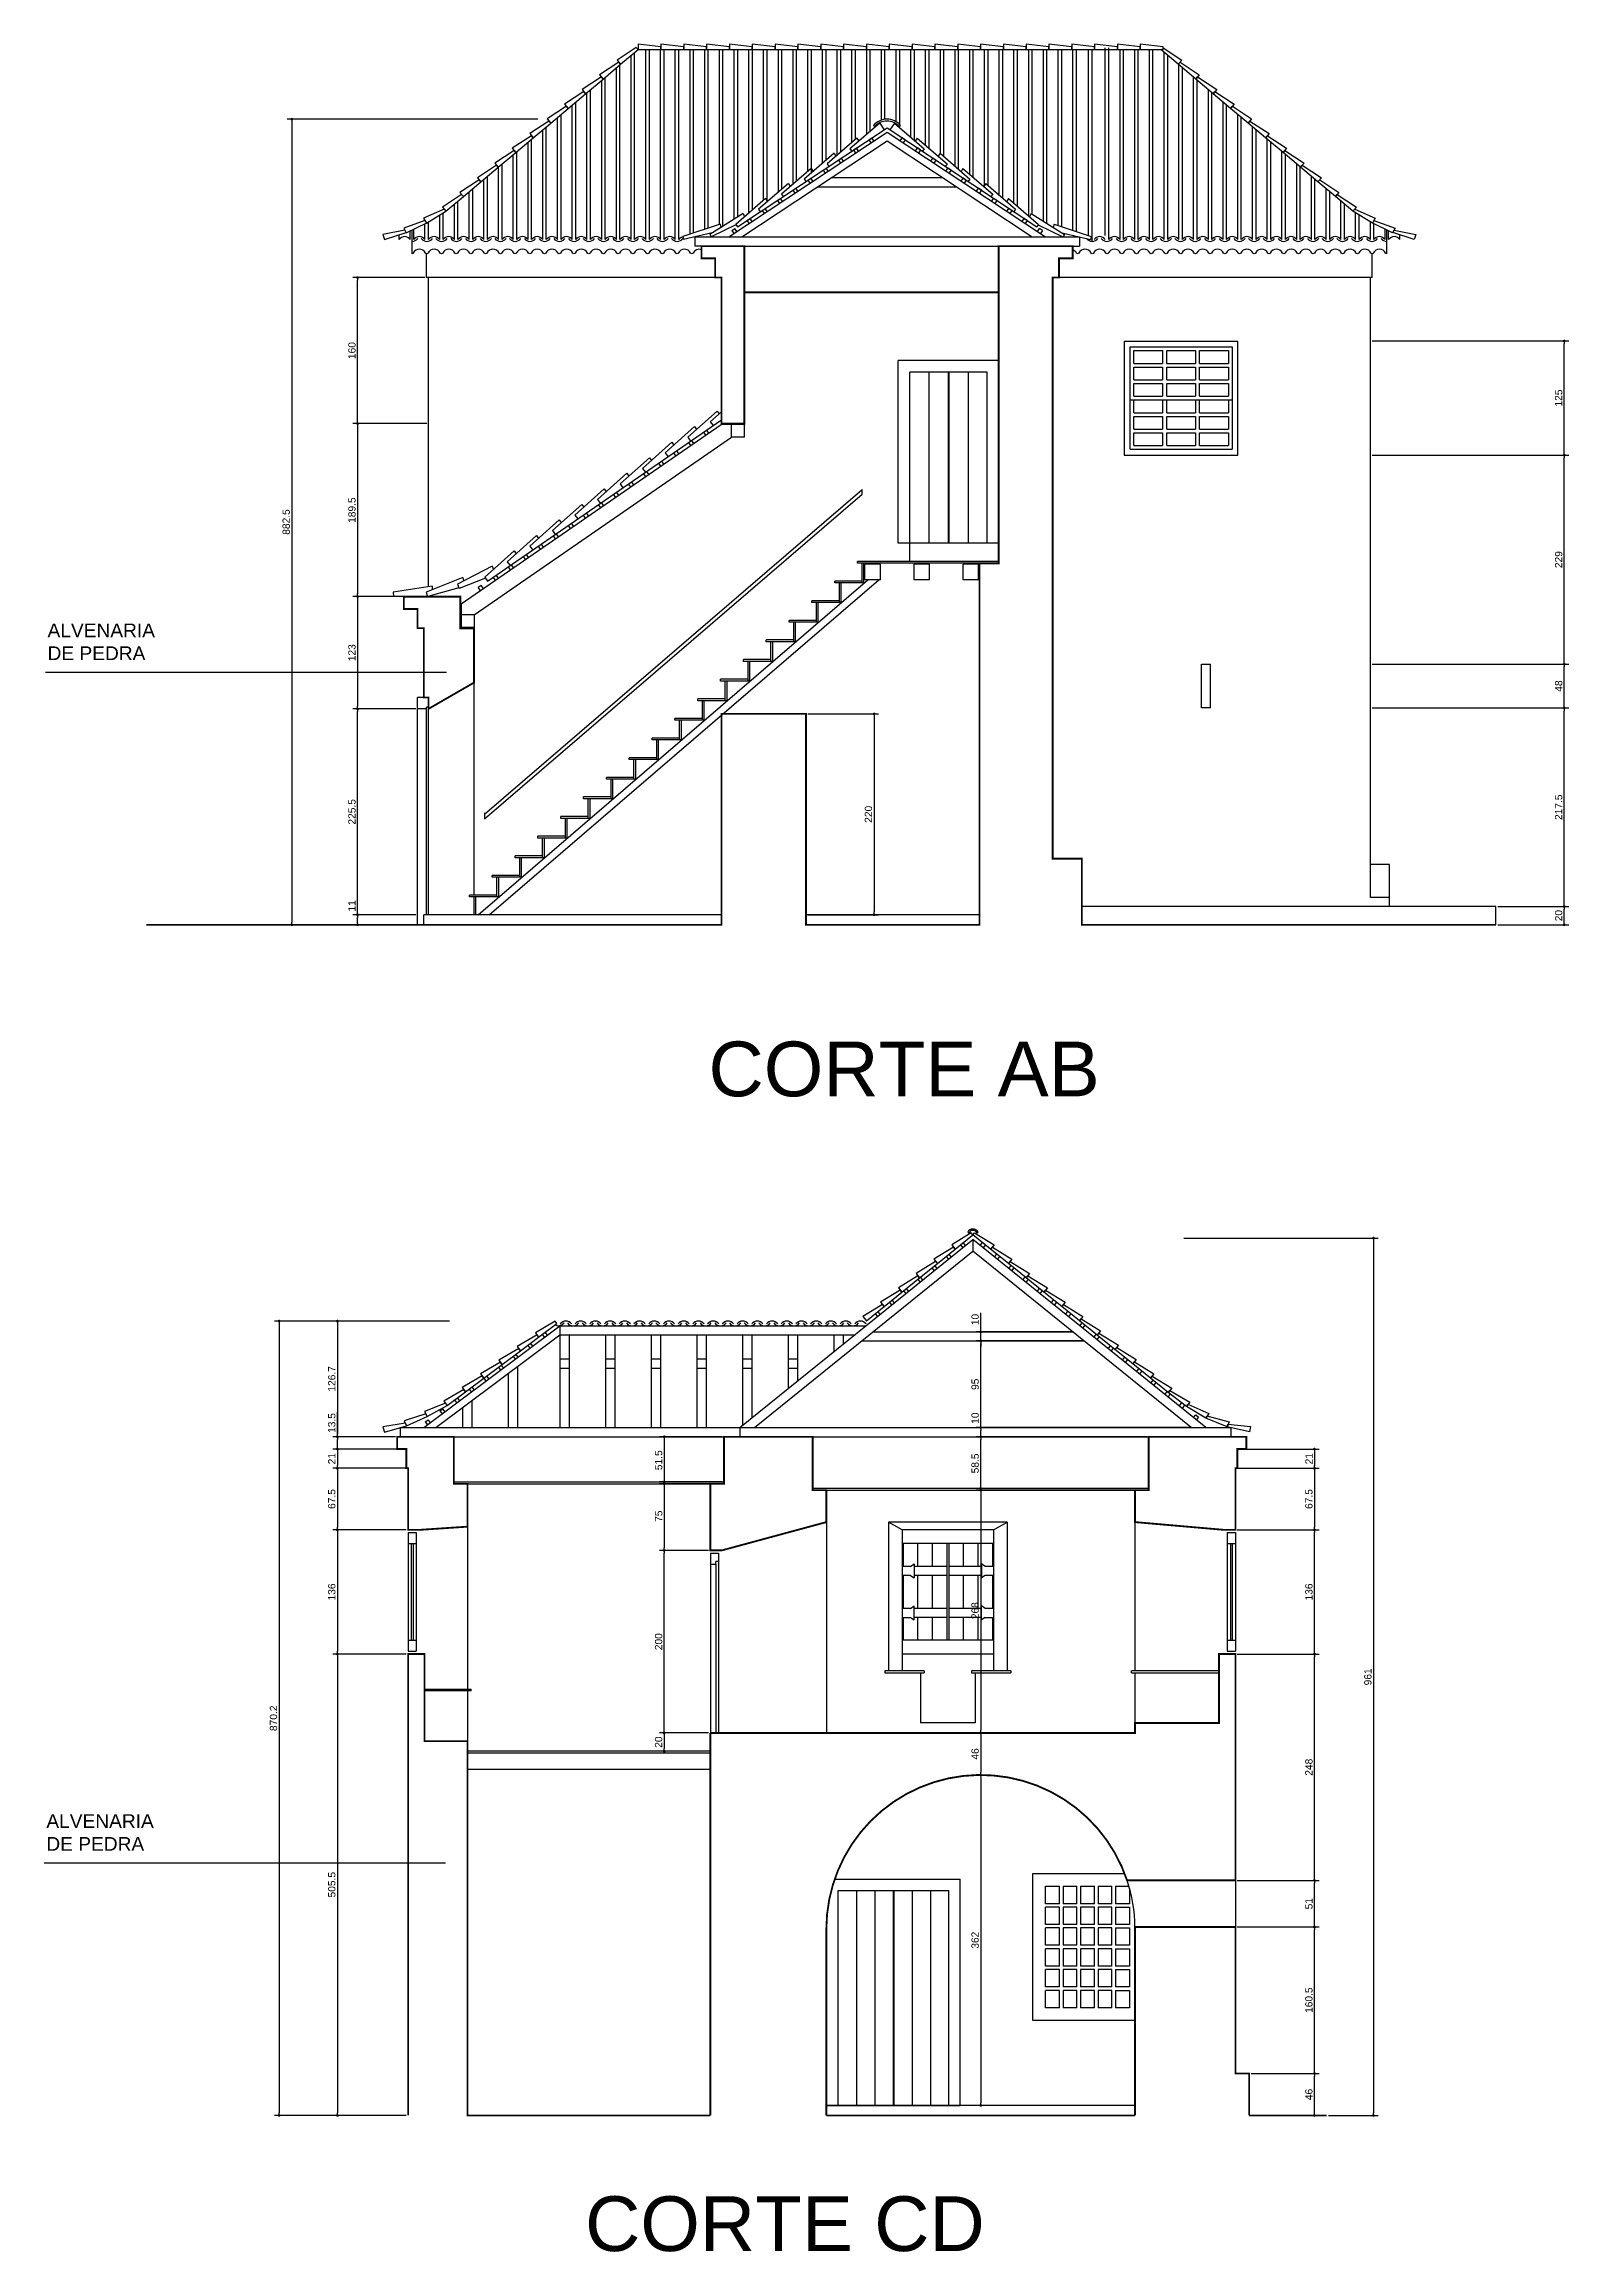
# Model space of a CAD drawing. Extents: x 2519 to 12890, y -1001 to 7229.
# Drawn here: x 2674 to 4343, y -1001 to 1418 of the extents above; entities that cross this region are included whole.
import ezdxf

# ---------------------------------------------------------------- set-up
doc = ezdxf.new("R2010")
doc.units = 0
doc.header["$PDMODE"] = 35
doc.layers.get('0').update_dxf_attribs({"linetype": 'CONTINUOUS'})
doc.layers.get('DEFPOINTS').update_dxf_attribs({"linetype": 'CONTINUOUS'})
for name, color, linetype in [('COTA', 7, 'CONTINUOUS'), ('PAREDE', 7, 'CONTINUOUS'), ('PAREDE_FINA', 7, 'CONTINUOUS')]:
    doc.layers.add(name, color=color, linetype=linetype)
doc.styles.add('TEXTO', font='ARIAL.TTF')
doc.dimstyles.new('COTA', dxfattribs={"dimtxt": 8, "dimasz": 3, "dimexe": 5, "dimexo": 2, "dimgap": 2, "dimtad": 1, "dimdec": 1, "dimtxsty": 'TEXTO', "dimblk1": 'DOT', "dimblk2": 'DOT', "dimsah": 1, "dimcen": 0, "dimclrd": 256, "dimclre": 256, "dimclrt": 256, "dimazin": 3, "dimtfac": 0.6, "dimtdec": 1, "dimtmove": 0, "dimatfit": 3, "dimtolj": 1, "dimtzin": 0})

msp = doc.modelspace()

# ---------------------------------------------------------------- texts
at = {"layer": 'PAREDE_FINA', "style": 'TEXTO'}
for s, height, p in [('ALVENARIA', 15, (2677.47, 768.27)), ('DE PEDRA', 15, (2677.47, 743.27)), ('CORTE AB', 60, (3401.23, 265.35)), ('ALVENARIA', 15, (2676.15, -536.09)), ('DE PEDRA', 15, (2676.15, -561.09)), ('CORTE CD', 60, (3266.06, -999.65))]:
    msp.add_text(s, height=height, dxfattribs=at).set_placement(p)

# ---------------------------------------------------------------- blocks, each defined once
blk = doc.blocks.new('_DOT')
at = {"color": 0, "linetype": 'BYBLOCK'}
blk.add_line((-0.5, 0), (-1, 0), dxfattribs=at)
at = {"color": 0, "linetype": 'BYBLOCK', "const_width": 0.5}
blk.add_lwpolyline([(-0.25, 0, 1), (0.25, 0, 1)], format="xyb", close=True, dxfattribs=at)
blk = doc.blocks.new('*D145')
at = {"layer": 'COTA'}
for p, q in [((3921.6, 110), (4134.4, 110)), ((4129.4, 107), (4129.4, -848.1)), ((4080.3, -851.1), (4134.4, -851.1))]:
    blk.add_line(p, q, dxfattribs=at)
at = {"layer": 'DEFPOINTS', "color": 0}
for p in [(3919.6, 110), (4078.3, -851.1), (4129.4, -851.1)]:
    blk.add_point(p, dxfattribs=at)
at = {"layer": 'COTA', "xscale": 3, "yscale": 3, "zscale": 3}
for p, rotation in [((4129.4, 110), 90), ((4129.4, -851.1), 270)]:
    blk.add_blockref('_DOT', p, dxfattribs=dict(at, rotation=rotation))
at = {"layer": 'COTA', "insert": (4123.3, -370.6), "char_height": 8, "attachment_point": 5, "rotation": 90, "style": 'TEXTO'}
blk.add_mtext('\\A1;961', dxfattribs=at)
blk = doc.blocks.new('*D144')
at = {"layer": 'COTA'}
for p, q in [((3115.6, 19.1), (2926, 19.1)), ((2931, 16.1), (2931, -848.1)), ((3070.3, -851.1), (2926, -851.1))]:
    blk.add_line(p, q, dxfattribs=at)
at = {"layer": 'DEFPOINTS', "color": 0}
for p in [(3117.6, 19.1), (2931, -851.1), (3072.3, -851.1)]:
    blk.add_point(p, dxfattribs=at)
at = {"layer": 'COTA', "xscale": 3, "yscale": 3, "zscale": 3}
for p, rotation in [((2931, 19.1), 90), ((2931, -851.1), 270)]:
    blk.add_blockref('_DOT', p, dxfattribs=dict(at, rotation=rotation))
at = {"layer": 'COTA', "insert": (2924.9, -416), "char_height": 8, "attachment_point": 5, "rotation": 90, "style": 'TEXTO'}
blk.add_mtext('\\A1;870.2', dxfattribs=at)
blk = doc.blocks.new('*D143')
at = {"layer": 'COTA'}
for p, q in [((3070.3, -345.6), (2989.8, -345.6)), ((2994.8, -348.6), (2994.8, -848.1)), ((3070.3, -851.1), (2989.8, -851.1))]:
    blk.add_line(p, q, dxfattribs=at)
at = {"layer": 'DEFPOINTS', "color": 0}
for p in [(3072.3, -345.6), (2994.8, -851.1), (3072.3, -851.1)]:
    blk.add_point(p, dxfattribs=at)
at = {"layer": 'COTA', "xscale": 3, "yscale": 3, "zscale": 3}
for p, rotation in [((2994.8, -345.6), 90), ((2994.8, -851.1), 270)]:
    blk.add_blockref('_DOT', p, dxfattribs=dict(at, rotation=rotation))
at = {"layer": 'COTA', "insert": (2988.7, -598.3), "char_height": 8, "attachment_point": 5, "rotation": 90, "style": 'TEXTO'}
blk.add_mtext('\\A1;505.5', dxfattribs=at)
blk = doc.blocks.new('*D135')
at = {"layer": 'COTA'}
for p, q in [((3401.3, -232.1), (3347.7, -232.1)), ((3352.7, -429.1), (3352.7, -235.1)), ((3401.3, -432.1), (3347.7, -432.1))]:
    blk.add_line(p, q, dxfattribs=at)
at = {"layer": 'DEFPOINTS', "color": 0}
for p in [(3352.7, -232.1), (3403.3, -232.1), (3403.3, -432.1)]:
    blk.add_point(p, dxfattribs=at)
at = {"layer": 'COTA', "xscale": 3, "yscale": 3, "zscale": 3}
for p, rotation in [((3352.7, -232.1), 90), ((3352.7, -432.1), 270)]:
    blk.add_blockref('_DOT', p, dxfattribs=dict(at, rotation=rotation))
at = {"layer": 'COTA', "insert": (3346.6, -332.1), "char_height": 8, "attachment_point": 5, "rotation": 90, "style": 'TEXTO'}
blk.add_mtext('\\A1;200', dxfattribs=at)
blk = doc.blocks.new('*D134')
at = {"layer": 'COTA'}
for p, q in [((3401.3, -432.1), (3347.7, -432.1)), ((3352.7, -435.1), (3352.7, -449.1)), ((3401.3, -452.1), (3347.7, -452.1))]:
    blk.add_line(p, q, dxfattribs=at)
at = {"layer": 'DEFPOINTS', "color": 0}
for p in [(3403.3, -432.1), (3352.7, -452.1), (3403.3, -452.1)]:
    blk.add_point(p, dxfattribs=at)
at = {"layer": 'COTA', "xscale": 3, "yscale": 3, "zscale": 3}
for p, rotation in [((3352.7, -432.1), 90), ((3352.7, -452.1), 270)]:
    blk.add_blockref('_DOT', p, dxfattribs=dict(at, rotation=rotation))
at = {"layer": 'COTA', "insert": (3346.6, -442.1), "char_height": 8, "attachment_point": 5, "rotation": 90, "style": 'TEXTO'}
blk.add_mtext('\\A1;20', dxfattribs=at)
blk = doc.blocks.new('*D129')
at = {"layer": 'COTA'}
for p, q in [((3881.3, -164.1), (3694.3, -164.1)), ((3699.3, -167.1), (3699.3, -429.1)), ((3864.3, -432.1), (3694.3, -432.1))]:
    blk.add_line(p, q, dxfattribs=at)
at = {"layer": 'DEFPOINTS', "color": 0}
for p in [(3883.3, -164.1), (3699.3, -432.1), (3866.3, -432.1)]:
    blk.add_point(p, dxfattribs=at)
at = {"layer": 'COTA', "xscale": 3, "yscale": 3, "zscale": 3}
for p, rotation in [((3699.3, -164.1), 90), ((3699.3, -432.1), 270)]:
    blk.add_blockref('_DOT', p, dxfattribs=dict(at, rotation=rotation))
at = {"layer": 'COTA', "insert": (3693.2, -298.1), "char_height": 8, "attachment_point": 5, "rotation": 90, "style": 'TEXTO'}
blk.add_mtext('\\A1;268', dxfattribs=at)
blk = doc.blocks.new('*D123')
at = {"layer": 'COTA'}
for p, q in [((3980.3, -345.6), (4069.8, -345.6)), ((4064.8, -590.6), (4064.8, -348.6)), ((3980.3, -593.6), (4069.8, -593.6))]:
    blk.add_line(p, q, dxfattribs=at)
at = {"layer": 'DEFPOINTS', "color": 0}
for p in [(3978.3, -345.6), (4064.8, -345.6), (3978.3, -593.6)]:
    blk.add_point(p, dxfattribs=at)
at = {"layer": 'COTA', "xscale": 3, "yscale": 3, "zscale": 3}
for p, rotation in [((4064.8, -345.6), 90), ((4064.8, -593.6), 270)]:
    blk.add_blockref('_DOT', p, dxfattribs=dict(at, rotation=rotation))
at = {"layer": 'COTA', "insert": (4058.7, -469.6), "char_height": 8, "attachment_point": 5, "rotation": 90, "style": 'TEXTO'}
blk.add_mtext('\\A1;248', dxfattribs=at)
blk = doc.blocks.new('*D108')
at = {"layer": 'COTA'}
for p, q in [((3214.3, 1335.8), (2939.9, 1335.8)), ((2944.9, 1332.8), (2944.9, 456.3)), ((3009.9, 453.3), (2939.9, 453.3))]:
    blk.add_line(p, q, dxfattribs=at)
at = {"layer": 'DEFPOINTS', "color": 0}
for p in [(3216.3, 1335.8), (2944.9, 453.3), (3011.9, 453.3)]:
    blk.add_point(p, dxfattribs=at)
at = {"layer": 'COTA', "xscale": 3, "yscale": 3, "zscale": 3}
for p, rotation in [((2944.9, 1335.8), 90), ((2944.9, 453.3), 270)]:
    blk.add_blockref('_DOT', p, dxfattribs=dict(at, rotation=rotation))
at = {"layer": 'COTA', "insert": (2938.8, 894.5), "char_height": 8, "attachment_point": 5, "rotation": 90, "style": 'TEXTO'}
blk.add_mtext('\\A1;882.5', dxfattribs=at)
blk = doc.blocks.new('*D106')
at = {"layer": 'COTA'}
for p, q in [((3092.6, 1002.3), (3011.9, 1002.3)), ((3016.9, 999.3), (3016.9, 815.8)), ((3063.6, 812.8), (3011.9, 812.8))]:
    blk.add_line(p, q, dxfattribs=at)
at = {"layer": 'DEFPOINTS', "color": 0}
for p in [(3094.6, 1002.3), (3016.9, 812.8), (3065.6, 812.8)]:
    blk.add_point(p, dxfattribs=at)
at = {"layer": 'COTA', "xscale": 3, "yscale": 3, "zscale": 3}
for p, rotation in [((3016.9, 1002.3), 90), ((3016.9, 812.8), 270)]:
    blk.add_blockref('_DOT', p, dxfattribs=dict(at, rotation=rotation))
at = {"layer": 'COTA', "insert": (3010.8, 907.5), "char_height": 8, "attachment_point": 5, "rotation": 90, "style": 'TEXTO'}
blk.add_mtext('\\A1;189.5', dxfattribs=at)
blk = doc.blocks.new('*D100')
at = {"layer": 'COTA'}
for p, q in [((4128, 967.8), (4343.3, 967.8)), ((4338.3, 741.8), (4338.3, 964.8)), ((4128, 738.8), (4343.3, 738.8))]:
    blk.add_line(p, q, dxfattribs=at)
at = {"layer": 'DEFPOINTS', "color": 0}
for p in [(4126, 967.8), (4338.3, 967.8), (4126, 738.8)]:
    blk.add_point(p, dxfattribs=at)
at = {"layer": 'COTA', "xscale": 3, "yscale": 3, "zscale": 3}
for p, rotation in [((4338.3, 967.8), 90), ((4338.3, 738.8), 270)]:
    blk.add_blockref('_DOT', p, dxfattribs=dict(at, rotation=rotation))
at = {"layer": 'COTA', "insert": (4332.2, 853.3), "char_height": 8, "attachment_point": 5, "rotation": 90, "style": 'TEXTO'}
blk.add_mtext('\\A1;229', dxfattribs=at)
blk = doc.blocks.new('*D128')
at = {"layer": 'COTA'}
for p, q in [((3866.3, -432.1), (3694.3, -432.1)), ((3699.3, -435.1), (3699.3, -475.1)), ((3697.3, -478.1), (3694.3, -478.1))]:
    blk.add_line(p, q, dxfattribs=at)
at = {"layer": 'DEFPOINTS', "color": 0}
for p in [(3868.3, -432.1), (3699.3, -478.1), (3699.3, -478.1)]:
    blk.add_point(p, dxfattribs=at)
at = {"layer": 'COTA', "xscale": 3, "yscale": 3, "zscale": 3}
for p, rotation in [((3699.3, -432.1), 90), ((3699.3, -478.1), 270)]:
    blk.add_blockref('_DOT', p, dxfattribs=dict(at, rotation=rotation))
at = {"layer": 'COTA', "insert": (3693.2, -455.1), "char_height": 8, "attachment_point": 5, "rotation": 90, "style": 'TEXTO'}
blk.add_mtext('\\A1;46', dxfattribs=at)
blk = doc.blocks.new('*D127')
at = {"layer": 'COTA'}
for p, q in [((3697.3, -478.1), (3694.3, -478.1)), ((3699.3, -481.1), (3699.3, -837.1)), ((3697.3, -840.1), (3694.3, -840.1))]:
    blk.add_line(p, q, dxfattribs=at)
at = {"layer": 'DEFPOINTS', "color": 0}
for p in [(3699.3, -478.1), (3699.3, -840.1), (3699.3, -840.1)]:
    blk.add_point(p, dxfattribs=at)
at = {"layer": 'COTA', "xscale": 3, "yscale": 3, "zscale": 3}
for p, rotation in [((3699.3, -478.1), 90), ((3699.3, -840.1), 270)]:
    blk.add_blockref('_DOT', p, dxfattribs=dict(at, rotation=rotation))
at = {"layer": 'COTA', "insert": (3693.2, -659.1), "char_height": 8, "attachment_point": 5, "rotation": 90, "style": 'TEXTO'}
blk.add_mtext('\\A1;362', dxfattribs=at)
blk = doc.blocks.new('*D122')
at = {"layer": 'COTA'}
for p, q in [((3980.3, -593.6), (4069.8, -593.6)), ((4064.8, -641.6), (4064.8, -596.6)), ((3980.3, -644.6), (4069.8, -644.6))]:
    blk.add_line(p, q, dxfattribs=at)
at = {"layer": 'DEFPOINTS', "color": 0}
for p in [(3978.3, -593.6), (4064.8, -593.6), (3978.3, -644.6)]:
    blk.add_point(p, dxfattribs=at)
at = {"layer": 'COTA', "xscale": 3, "yscale": 3, "zscale": 3}
for p, rotation in [((4064.8, -593.6), 90), ((4064.8, -644.6), 270)]:
    blk.add_blockref('_DOT', p, dxfattribs=dict(at, rotation=rotation))
at = {"layer": 'COTA', "insert": (4058.7, -619.1), "char_height": 8, "attachment_point": 5, "rotation": 90, "style": 'TEXTO'}
blk.add_mtext('\\A1;51', dxfattribs=at)
blk = doc.blocks.new('*D121')
at = {"layer": 'COTA'}
for p, q in [((3980.3, -644.6), (4069.8, -644.6)), ((4064.8, -802.1), (4064.8, -647.6)), ((3995.3, -805.1), (4069.8, -805.1))]:
    blk.add_line(p, q, dxfattribs=at)
at = {"layer": 'DEFPOINTS', "color": 0}
for p in [(3978.3, -644.6), (4064.8, -644.6), (3993.3, -805.1)]:
    blk.add_point(p, dxfattribs=at)
at = {"layer": 'COTA', "xscale": 3, "yscale": 3, "zscale": 3}
for p, rotation in [((4064.8, -644.6), 90), ((4064.8, -805.1), 270)]:
    blk.add_blockref('_DOT', p, dxfattribs=dict(at, rotation=rotation))
at = {"layer": 'COTA', "insert": (4058.7, -724.8), "char_height": 8, "attachment_point": 5, "rotation": 90, "style": 'TEXTO'}
blk.add_mtext('\\A1;160.5', dxfattribs=at)
blk = doc.blocks.new('*D120')
at = {"layer": 'COTA'}
for p, q in [((3995.3, -805.1), (4069.8, -805.1)), ((4064.8, -848.1), (4064.8, -808.1)), ((4076.3, -851.1), (4059.8, -851.1))]:
    blk.add_line(p, q, dxfattribs=at)
at = {"layer": 'DEFPOINTS', "color": 0}
for p in [(3993.3, -805.1), (4064.8, -805.1), (4078.3, -851.1)]:
    blk.add_point(p, dxfattribs=at)
at = {"layer": 'COTA', "xscale": 3, "yscale": 3, "zscale": 3}
for p, rotation in [((4064.8, -805.1), 90), ((4064.8, -851.1), 270)]:
    blk.add_blockref('_DOT', p, dxfattribs=dict(at, rotation=rotation))
at = {"layer": 'COTA', "insert": (4058.7, -828.1), "char_height": 8, "attachment_point": 5, "rotation": 90, "style": 'TEXTO'}
blk.add_mtext('\\A1;46', dxfattribs=at)
blk = doc.blocks.new('*D105')
at = {"layer": 'COTA'}
for p, q in [((3065.6, 812.8), (3011.9, 812.8)), ((3016.9, 809.8), (3016.9, 692.8)), ((3078.6, 689.8), (3011.9, 689.8))]:
    blk.add_line(p, q, dxfattribs=at)
at = {"layer": 'DEFPOINTS', "color": 0}
for p in [(3067.6, 812.8), (3016.9, 689.8), (3080.6, 689.8)]:
    blk.add_point(p, dxfattribs=at)
at = {"layer": 'COTA', "xscale": 3, "yscale": 3, "zscale": 3}
for p, rotation in [((3016.9, 812.8), 90), ((3016.9, 689.8), 270)]:
    blk.add_blockref('_DOT', p, dxfattribs=dict(at, rotation=rotation))
at = {"layer": 'COTA', "insert": (3010.8, 751.3), "char_height": 8, "attachment_point": 5, "rotation": 90, "style": 'TEXTO'}
blk.add_mtext('\\A1;123', dxfattribs=at)
blk = doc.blocks.new('*D104')
at = {"layer": 'COTA'}
for p, q in [((3080.6, 689.8), (3011.9, 689.8)), ((3016.9, 467.3), (3016.9, 686.8)), ((3080.6, 464.3), (3011.9, 464.3))]:
    blk.add_line(p, q, dxfattribs=at)
at = {"layer": 'DEFPOINTS', "color": 0}
for p in [(3016.9, 689.8), (3082.6, 689.8), (3082.6, 464.3)]:
    blk.add_point(p, dxfattribs=at)
at = {"layer": 'COTA', "xscale": 3, "yscale": 3, "zscale": 3}
for p, rotation in [((3016.9, 689.8), 90), ((3016.9, 464.3), 270)]:
    blk.add_blockref('_DOT', p, dxfattribs=dict(at, rotation=rotation))
at = {"layer": 'COTA', "insert": (3010.8, 577), "char_height": 8, "attachment_point": 5, "rotation": 90, "style": 'TEXTO'}
blk.add_mtext('\\A1;225.5', dxfattribs=at)
blk = doc.blocks.new('*D103')
at = {"layer": 'COTA'}
for p, q in [((3078.6, 464.3), (3011.9, 464.3)), ((3016.9, 464.3), (3016.9, 480.4)), ((3016.9, 456.3), (3016.9, 461.3)), ((3087.6, 453.3), (3011.9, 453.3))]:
    blk.add_line(p, q, dxfattribs=at)
at = {"layer": 'DEFPOINTS', "color": 0}
for p in [(3016.9, 464.3), (3080.6, 464.3), (3089.6, 453.3)]:
    blk.add_point(p, dxfattribs=at)
at = {"layer": 'COTA', "xscale": 3, "yscale": 3, "zscale": 3}
for p, rotation in [((3016.9, 464.3), 90), ((3016.9, 453.3), 270)]:
    blk.add_blockref('_DOT', p, dxfattribs=dict(at, rotation=rotation))
at = {"layer": 'COTA', "insert": (3010.8, 473.9), "char_height": 8, "attachment_point": 5, "rotation": 90, "style": 'TEXTO'}
blk.add_mtext('\\A1;11', dxfattribs=at)
blk = doc.blocks.new('*D102')
at = {"layer": 'COTA'}
for p, q in [((3510, 684.3), (3587.5, 684.3)), ((3582.5, 681.3), (3582.5, 467.3)), ((3510, 464.3), (3587.5, 464.3))]:
    blk.add_line(p, q, dxfattribs=at)
at = {"layer": 'DEFPOINTS', "color": 0}
for p in [(3508, 684.3), (3508, 464.3), (3582.5, 464.3)]:
    blk.add_point(p, dxfattribs=at)
at = {"layer": 'COTA', "xscale": 3, "yscale": 3, "zscale": 3}
for p, rotation in [((3582.5, 684.3), 90), ((3582.5, 464.3), 270)]:
    blk.add_blockref('_DOT', p, dxfattribs=dict(at, rotation=rotation))
at = {"layer": 'COTA', "insert": (3576.4, 574.3), "char_height": 8, "attachment_point": 5, "rotation": 90, "style": 'TEXTO'}
blk.add_mtext('\\A1;220', dxfattribs=at)
blk = doc.blocks.new('*D99')
at = {"layer": 'COTA'}
for p, q in [((4128, 738.8), (4343.3, 738.8)), ((4338.3, 693.8), (4338.3, 735.8)), ((4128, 690.8), (4343.3, 690.8))]:
    blk.add_line(p, q, dxfattribs=at)
at = {"layer": 'DEFPOINTS', "color": 0}
for p in [(4126, 738.8), (4338.3, 738.8), (4126, 690.8)]:
    blk.add_point(p, dxfattribs=at)
at = {"layer": 'COTA', "xscale": 3, "yscale": 3, "zscale": 3}
for p, rotation in [((4338.3, 738.8), 90), ((4338.3, 690.8), 270)]:
    blk.add_blockref('_DOT', p, dxfattribs=dict(at, rotation=rotation))
at = {"layer": 'COTA', "insert": (4332.2, 714.8), "char_height": 8, "attachment_point": 5, "rotation": 90, "style": 'TEXTO'}
blk.add_mtext('\\A1;48', dxfattribs=at)
blk = doc.blocks.new('*D98')
at = {"layer": 'COTA'}
for p, q in [((4128, 690.8), (4343.3, 690.8)), ((4338.3, 476.3), (4338.3, 687.8)), ((4265.5, 473.3), (4343.3, 473.3))]:
    blk.add_line(p, q, dxfattribs=at)
at = {"layer": 'DEFPOINTS', "color": 0}
for p in [(4126, 690.8), (4338.3, 690.8), (4263.5, 473.3)]:
    blk.add_point(p, dxfattribs=at)
at = {"layer": 'COTA', "xscale": 3, "yscale": 3, "zscale": 3}
for p, rotation in [((4338.3, 690.8), 90), ((4338.3, 473.3), 270)]:
    blk.add_blockref('_DOT', p, dxfattribs=dict(at, rotation=rotation))
at = {"layer": 'COTA', "insert": (4332.2, 582), "char_height": 8, "attachment_point": 5, "rotation": 90, "style": 'TEXTO'}
blk.add_mtext('\\A1;217.5', dxfattribs=at)
blk = doc.blocks.new('*D97')
at = {"layer": 'COTA'}
for p, q in [((4265.5, 473.3), (4343.3, 473.3)), ((4338.3, 456.3), (4338.3, 470.3)), ((4265.5, 453.3), (4343.3, 453.3))]:
    blk.add_line(p, q, dxfattribs=at)
at = {"layer": 'DEFPOINTS', "color": 0}
for p in [(4263.5, 473.3), (4338.3, 473.3), (4263.5, 453.3)]:
    blk.add_point(p, dxfattribs=at)
at = {"layer": 'COTA', "xscale": 3, "yscale": 3, "zscale": 3}
for p, rotation in [((4338.3, 473.3), 90), ((4338.3, 453.3), 270)]:
    blk.add_blockref('_DOT', p, dxfattribs=dict(at, rotation=rotation))
at = {"layer": 'COTA', "insert": (4332.2, 463.3), "char_height": 8, "attachment_point": 5, "rotation": 90, "style": 'TEXTO'}
blk.add_mtext('\\A1;20', dxfattribs=at)
blk = doc.blocks.new('*D142')
at = {"layer": 'COTA'}
for p, q in [((3070.3, -209.6), (2989.8, -209.6)), ((2994.8, -212.6), (2994.8, -342.6)), ((3070.3, -345.6), (2989.8, -345.6))]:
    blk.add_line(p, q, dxfattribs=at)
at = {"layer": 'DEFPOINTS', "color": 0}
for p in [(3072.3, -209.6), (2994.8, -345.6), (3072.3, -345.6)]:
    blk.add_point(p, dxfattribs=at)
at = {"layer": 'COTA', "xscale": 3, "yscale": 3, "zscale": 3}
for p, rotation in [((2994.8, -209.6), 90), ((2994.8, -345.6), 270)]:
    blk.add_blockref('_DOT', p, dxfattribs=dict(at, rotation=rotation))
at = {"layer": 'COTA', "insert": (2988.7, -277.6), "char_height": 8, "attachment_point": 5, "rotation": 90, "style": 'TEXTO'}
blk.add_mtext('\\A1;136', dxfattribs=at)
blk = doc.blocks.new('*D141')
at = {"layer": 'COTA'}
for p, q in [((3070.3, -142.1), (2989.8, -142.1)), ((2994.8, -145.1), (2994.8, -206.6)), ((3070.3, -209.6), (2989.8, -209.6))]:
    blk.add_line(p, q, dxfattribs=at)
at = {"layer": 'DEFPOINTS', "color": 0}
for p in [(3072.3, -142.1), (2994.8, -209.6), (3072.3, -209.6)]:
    blk.add_point(p, dxfattribs=at)
at = {"layer": 'COTA', "xscale": 3, "yscale": 3, "zscale": 3}
for p, rotation in [((2994.8, -142.1), 90), ((2994.8, -209.6), 270)]:
    blk.add_blockref('_DOT', p, dxfattribs=dict(at, rotation=rotation))
at = {"layer": 'COTA', "insert": (2988.7, -175.8), "char_height": 8, "attachment_point": 5, "rotation": 90, "style": 'TEXTO'}
blk.add_mtext('\\A1;67.5', dxfattribs=at)
blk = doc.blocks.new('*D140')
at = {"layer": 'COTA'}
for p, q in [((3068.3, -121.1), (2989.8, -121.1)), ((3068.3, -142.1), (2989.8, -142.1)), ((2994.8, -124.1), (2994.8, -139.1))]:
    blk.add_line(p, q, dxfattribs=at)
at = {"layer": 'DEFPOINTS', "color": 0}
for p in [(2994.8, -142.1), (3070.3, -121.1), (3070.3, -142.1)]:
    blk.add_point(p, dxfattribs=at)
at = {"layer": 'COTA', "xscale": 3, "yscale": 3, "zscale": 3}
for p, rotation in [((2994.8, -121.1), 90), ((2994.8, -142.1), 270)]:
    blk.add_blockref('_DOT', p, dxfattribs=dict(at, rotation=rotation))
at = {"layer": 'COTA', "insert": (2988.7, -131.6), "char_height": 8, "attachment_point": 5, "rotation": 90, "style": 'TEXTO'}
blk.add_mtext('\\A1;21', dxfattribs=at)
blk = doc.blocks.new('*D139')
at = {"layer": 'COTA'}
for p, q in [((2994.8, -107.6), (2994.8, -80.5)), ((3056.3, -107.6), (2989.8, -107.6)), ((2994.8, -118.1), (2994.8, -110.6)), ((3058.3, -121.1), (2989.8, -121.1))]:
    blk.add_line(p, q, dxfattribs=at)
at = {"layer": 'DEFPOINTS', "color": 0}
for p in [(2994.8, -107.6), (3058.3, -107.6), (3060.3, -121.1)]:
    blk.add_point(p, dxfattribs=at)
at = {"layer": 'COTA', "xscale": 3, "yscale": 3, "zscale": 3}
for p, rotation in [((2994.8, -107.6), 90), ((2994.8, -121.1), 270)]:
    blk.add_blockref('_DOT', p, dxfattribs=dict(at, rotation=rotation))
at = {"layer": 'COTA', "insert": (2988.7, -92.5), "char_height": 8, "attachment_point": 5, "rotation": 90, "style": 'TEXTO'}
blk.add_mtext('\\A1;13.5', dxfattribs=at)
blk = doc.blocks.new('*D138')
at = {"layer": 'COTA'}
for p, q in [((3117.6, 19.1), (2989.8, 19.1)), ((2994.8, 16.1), (2994.8, -104.6)), ((3058.3, -107.6), (2989.8, -107.6))]:
    blk.add_line(p, q, dxfattribs=at)
at = {"layer": 'DEFPOINTS', "color": 0}
for p in [(3119.6, 19.1), (2994.8, -107.6), (3060.3, -107.6)]:
    blk.add_point(p, dxfattribs=at)
at = {"layer": 'COTA', "xscale": 3, "yscale": 3, "zscale": 3}
for p, rotation in [((2994.8, 19.1), 90), ((2994.8, -107.6), 270)]:
    blk.add_blockref('_DOT', p, dxfattribs=dict(at, rotation=rotation))
at = {"layer": 'COTA', "insert": (2988.7, -44.2), "char_height": 8, "attachment_point": 5, "rotation": 90, "style": 'TEXTO'}
blk.add_mtext('\\A1;126.7', dxfattribs=at)
blk = doc.blocks.new('*D137')
at = {"layer": 'COTA'}
for p, q in [((3416.3, -107.6), (3347.7, -107.6)), ((3352.7, -110.6), (3352.7, -156.1)), ((3416.3, -159.1), (3347.7, -159.1))]:
    blk.add_line(p, q, dxfattribs=at)
at = {"layer": 'DEFPOINTS', "color": 0}
for p in [(3418.3, -107.6), (3352.7, -159.1), (3418.3, -159.1)]:
    blk.add_point(p, dxfattribs=at)
at = {"layer": 'COTA', "xscale": 3, "yscale": 3, "zscale": 3}
for p, rotation in [((3352.7, -107.6), 90), ((3352.7, -159.1), 270)]:
    blk.add_blockref('_DOT', p, dxfattribs=dict(at, rotation=rotation))
at = {"layer": 'COTA', "insert": (3346.6, -133.3), "char_height": 8, "attachment_point": 5, "rotation": 90, "style": 'TEXTO'}
blk.add_mtext('\\A1;51.5', dxfattribs=at)
blk = doc.blocks.new('*D136')
at = {"layer": 'COTA'}
for p, q in [((3416.3, -157.1), (3347.7, -157.1)), ((3352.7, -160.1), (3352.7, -229.1)), ((3401.3, -232.1), (3347.7, -232.1))]:
    blk.add_line(p, q, dxfattribs=at)
at = {"layer": 'DEFPOINTS', "color": 0}
for p in [(3418.3, -157.1), (3352.7, -232.1), (3403.3, -232.1)]:
    blk.add_point(p, dxfattribs=at)
at = {"layer": 'COTA', "xscale": 3, "yscale": 3, "zscale": 3}
for p, rotation in [((3352.7, -157.1), 90), ((3352.7, -232.1), 270)]:
    blk.add_blockref('_DOT', p, dxfattribs=dict(at, rotation=rotation))
at = {"layer": 'COTA', "insert": (3346.7, -194.6), "char_height": 8, "attachment_point": 5, "rotation": 90, "style": 'TEXTO'}
blk.add_mtext('\\A1;75', dxfattribs=at)
blk = doc.blocks.new('*D133')
at = {"layer": 'COTA'}
for p, q in [((3699.3, 10.4), (3699.3, 28.1)), ((3797.9, 7.4), (3694.3, 7.4)), ((3699.3, -2.6), (3699.3, 7.4)), ((3808.3, -2.6), (3694.3, -2.6)), ((3699.3, -5.6), (3699.3, -8.6))]:
    blk.add_line(p, q, dxfattribs=at)
at = {"layer": 'DEFPOINTS', "color": 0}
for p in [(3699.3, 7.4), (3799.9, 7.4), (3810.3, -2.6)]:
    blk.add_point(p, dxfattribs=at)
at = {"layer": 'COTA', "xscale": 3, "yscale": 3, "zscale": 3}
for p, rotation in [((3699.3, 7.4), 270), ((3699.3, -2.6), 90)]:
    blk.add_blockref('_DOT', p, dxfattribs=dict(at, rotation=rotation))
at = {"layer": 'COTA', "insert": (3693.2, 20.8), "char_height": 8, "attachment_point": 5, "rotation": 90, "style": 'TEXTO'}
blk.add_mtext('\\A1;10', dxfattribs=at)
blk = doc.blocks.new('*D132')
at = {"layer": 'COTA'}
for p, q in [((3810.3, -2.6), (3694.3, -2.6)), ((3699.3, -94.6), (3699.3, -5.6)), ((3927.9, -97.6), (3694.3, -97.6))]:
    blk.add_line(p, q, dxfattribs=at)
at = {"layer": 'DEFPOINTS', "color": 0}
for p in [(3699.3, -2.6), (3812.3, -2.6), (3929.9, -97.6)]:
    blk.add_point(p, dxfattribs=at)
at = {"layer": 'COTA', "xscale": 3, "yscale": 3, "zscale": 3}
for p, rotation in [((3699.3, -2.6), 90), ((3699.3, -97.6), 270)]:
    blk.add_blockref('_DOT', p, dxfattribs=dict(at, rotation=rotation))
at = {"layer": 'COTA', "insert": (3693.2, -50.1), "char_height": 8, "attachment_point": 5, "rotation": 90, "style": 'TEXTO'}
blk.add_mtext('\\A1;95', dxfattribs=at)
blk = doc.blocks.new('*D131')
at = {"layer": 'COTA'}
for p, q in [((3699.3, -97.6), (3699.3, -79.9)), ((3927.9, -97.6), (3694.3, -97.6)), ((3881.3, -107.6), (3694.3, -107.6)), ((3699.3, -104.6), (3699.3, -100.6))]:
    blk.add_line(p, q, dxfattribs=at)
at = {"layer": 'DEFPOINTS', "color": 0}
for p in [(3699.3, -97.6), (3883.3, -107.6), (3929.9, -97.6)]:
    blk.add_point(p, dxfattribs=at)
at = {"layer": 'COTA', "xscale": 3, "yscale": 3, "zscale": 3}
for p, rotation in [((3699.3, -97.6), 90), ((3699.3, -107.6), 270)]:
    blk.add_blockref('_DOT', p, dxfattribs=dict(at, rotation=rotation))
at = {"layer": 'COTA', "insert": (3693.2, -87.2), "char_height": 8, "attachment_point": 5, "rotation": 90, "style": 'TEXTO'}
blk.add_mtext('\\A1;10', dxfattribs=at)
blk = doc.blocks.new('*D130')
at = {"layer": 'COTA'}
for p, q in [((3881.3, -107.6), (3694.3, -107.6)), ((3699.3, -163.1), (3699.3, -110.6)), ((3881.3, -166.1), (3694.3, -166.1))]:
    blk.add_line(p, q, dxfattribs=at)
at = {"layer": 'DEFPOINTS', "color": 0}
for p in [(3699.3, -107.6), (3883.3, -107.6), (3883.3, -166.1)]:
    blk.add_point(p, dxfattribs=at)
at = {"layer": 'COTA', "xscale": 3, "yscale": 3, "zscale": 3}
for p, rotation in [((3699.3, -107.6), 90), ((3699.3, -166.1), 270)]:
    blk.add_blockref('_DOT', p, dxfattribs=dict(at, rotation=rotation))
at = {"layer": 'COTA', "insert": (3693.2, -136.8), "char_height": 8, "attachment_point": 5, "rotation": 90, "style": 'TEXTO'}
blk.add_mtext('\\A1;58.5', dxfattribs=at)
blk = doc.blocks.new('*D126')
at = {"layer": 'COTA'}
for p, q in [((3982.3, -121.1), (4069.8, -121.1)), ((3982.3, -142.1), (4069.8, -142.1)), ((4064.8, -124.1), (4064.8, -139.1))]:
    blk.add_line(p, q, dxfattribs=at)
at = {"layer": 'DEFPOINTS', "color": 0}
for p in [(3980.3, -121.1), (3980.3, -142.1), (4064.8, -142.1)]:
    blk.add_point(p, dxfattribs=at)
at = {"layer": 'COTA', "xscale": 3, "yscale": 3, "zscale": 3}
for p, rotation in [((4064.8, -121.1), 90), ((4064.8, -142.1), 270)]:
    blk.add_blockref('_DOT', p, dxfattribs=dict(at, rotation=rotation))
at = {"layer": 'COTA', "insert": (4058.8, -131.6), "char_height": 8, "attachment_point": 5, "rotation": 90, "style": 'TEXTO'}
blk.add_mtext('\\A1;21', dxfattribs=at)
blk = doc.blocks.new('*D125')
at = {"layer": 'COTA'}
for p, q in [((3980.3, -142.1), (4069.8, -142.1)), ((4064.8, -145.1), (4064.8, -206.6)), ((3980.3, -209.6), (4069.8, -209.6))]:
    blk.add_line(p, q, dxfattribs=at)
at = {"layer": 'DEFPOINTS', "color": 0}
for p in [(3978.3, -142.1), (3978.3, -209.6), (4064.8, -209.6)]:
    blk.add_point(p, dxfattribs=at)
at = {"layer": 'COTA', "xscale": 3, "yscale": 3, "zscale": 3}
for p, rotation in [((4064.8, -142.1), 90), ((4064.8, -209.6), 270)]:
    blk.add_blockref('_DOT', p, dxfattribs=dict(at, rotation=rotation))
at = {"layer": 'COTA', "insert": (4058.7, -175.8), "char_height": 8, "attachment_point": 5, "rotation": 90, "style": 'TEXTO'}
blk.add_mtext('\\A1;67.5', dxfattribs=at)
blk = doc.blocks.new('*D124')
at = {"layer": 'COTA'}
for p, q in [((3980.3, -209.6), (4069.8, -209.6)), ((4064.8, -342.6), (4064.8, -212.6)), ((3980.3, -345.6), (4069.8, -345.6))]:
    blk.add_line(p, q, dxfattribs=at)
at = {"layer": 'DEFPOINTS', "color": 0}
for p in [(3978.3, -209.6), (4064.8, -209.6), (3978.3, -345.6)]:
    blk.add_point(p, dxfattribs=at)
at = {"layer": 'COTA', "xscale": 3, "yscale": 3, "zscale": 3}
for p, rotation in [((4064.8, -209.6), 90), ((4064.8, -345.6), 270)]:
    blk.add_blockref('_DOT', p, dxfattribs=dict(at, rotation=rotation))
at = {"layer": 'COTA', "insert": (4058.7, -277.6), "char_height": 8, "attachment_point": 5, "rotation": 90, "style": 'TEXTO'}
blk.add_mtext('\\A1;136', dxfattribs=at)
blk = doc.blocks.new('*D107')
at = {"layer": 'COTA'}
for p, q in [((3090.6, 1162.3), (3011.9, 1162.3)), ((3016.9, 1005.3), (3016.9, 1159.3)), ((3090.6, 1002.3), (3011.9, 1002.3))]:
    blk.add_line(p, q, dxfattribs=at)
at = {"layer": 'DEFPOINTS', "color": 0}
for p in [(3016.9, 1162.3), (3092.6, 1162.3), (3092.6, 1002.3)]:
    blk.add_point(p, dxfattribs=at)
at = {"layer": 'COTA', "xscale": 3, "yscale": 3, "zscale": 3}
for p, rotation in [((3016.9, 1162.3), 90), ((3016.9, 1002.3), 270)]:
    blk.add_blockref('_DOT', p, dxfattribs=dict(at, rotation=rotation))
at = {"layer": 'COTA', "insert": (3010.8, 1082.3), "char_height": 8, "attachment_point": 5, "rotation": 90, "style": 'TEXTO'}
blk.add_mtext('\\A1;160', dxfattribs=at)
blk = doc.blocks.new('*D101')
at = {"layer": 'COTA'}
for p, q in [((4128, 1092.8), (4343.3, 1092.8)), ((4338.3, 970.8), (4338.3, 1089.8)), ((4128, 967.8), (4343.3, 967.8))]:
    blk.add_line(p, q, dxfattribs=at)
at = {"layer": 'DEFPOINTS', "color": 0}
for p in [(4126, 1092.8), (4338.3, 1092.8), (4126, 967.8)]:
    blk.add_point(p, dxfattribs=at)
at = {"layer": 'COTA', "xscale": 3, "yscale": 3, "zscale": 3}
for p, rotation in [((4338.3, 1092.8), 90), ((4338.3, 967.8), 270)]:
    blk.add_blockref('_DOT', p, dxfattribs=dict(at, rotation=rotation))
at = {"layer": 'COTA', "insert": (4332.2, 1030.3), "char_height": 8, "attachment_point": 5, "rotation": 90, "style": 'TEXTO'}
blk.add_mtext('\\A1;125', dxfattribs=at)

# ---------------------------------------------------------------- dimensions: what is measured, and where the dimension line sits
at = {"layer": 'COTA'}
for base, p1, p2, angle, picture, middle in [((2944.88, 453.27), (3216.3, 1335.8), (3011.86, 453.27), 90, '*D108', (2938.79, 894.54)), ((3016.86, 1162.27), (3092.55, 1002.27), (3092.55, 1162.27), 90, '*D107', (3010.78, 1082.27)), ((4338.33, 1092.77), (4126.02, 967.77), (4126.02, 1092.77), 270, '*D101', (4332.24, 1030.27)), ((3016.86, 812.77), (3094.55, 1002.27), (3065.55, 812.77), 90, '*D106', (3010.78, 907.52)), ((4338.33, 967.77), (4126.02, 738.77), (4126.02, 967.77), 270, '*D100', (4332.24, 853.27)), ((3016.86, 689.77), (3067.55, 812.77), (3080.55, 689.77), 90, '*D105', (3010.78, 751.27)), ((4338.33, 738.77), (4126.02, 690.77), (4126.02, 738.77), 270, '*D99', (4332.24, 714.77)), ((3016.86, 689.77), (3082.55, 464.27), (3082.55, 689.77), 90, '*D104', (3010.78, 577.02)), ((3582.5, 464.27), (3508.02, 684.27), (3508.02, 464.27), 90, '*D102', (3576.41, 574.27)), ((4338.33, 690.77), (4263.52, 473.27), (4126.02, 690.77), 270, '*D98', (4332.24, 582.02)), ((3016.86, 464.27), (3089.55, 453.27), (3080.55, 464.27), 90, '*D103', (3010.85, 473.85)), ((4338.33, 473.27), (4263.52, 453.27), (4263.52, 473.27), 270, '*D97', (4332.24, 463.27)), ((4129.4, -851.08), (3919.56, 109.95), (4078.26, -851.08), 90, '*D145', (4123.32, -370.56)), ((3699.26, 7.42), (3810.33, -2.58), (3799.95, 7.42), 90, '*D133', (3693.17, 20.76)), ((2931.02, -851.08), (3117.55, 19.14), (3072.26, -851.08), 90, '*D144', (2924.94, -415.97)), ((2994.76, -107.58), (3119.55, 19.14), (3060.26, -107.58), 90, '*D138', (2988.68, -44.22)), ((3699.26, -2.58), (3929.91, -97.58), (3812.33, -2.58), 90, '*D132', (3693.17, -50.08)), ((2994.76, -107.58), (3060.26, -121.08), (3058.26, -107.58), 90, '*D139', (2988.67, -92.53)), ((3699.26, -97.58), (3883.26, -107.58), (3929.91, -97.58), 90, '*D131', (3693.17, -87.24)), ((2994.76, -142.08), (3070.26, -121.08), (3070.26, -142.08), 90, '*D140', (2988.74, -131.58)), ((3352.73, -159.08), (3418.26, -107.58), (3418.26, -159.08), 90, '*D137', (3346.64, -133.33)), ((3699.26, -107.58), (3883.26, -166.08), (3883.26, -107.58), 90, '*D130', (3693.17, -136.83)), ((4064.8, -142.08), (3980.26, -121.08), (3980.26, -142.08), 90, '*D126', (4058.79, -131.58)), ((2994.76, -209.58), (3072.26, -142.08), (3072.26, -209.58), 90, '*D141', (2988.68, -175.83)), ((4064.8, -209.58), (3978.26, -142.08), (3978.26, -209.58), 90, '*D125', (4058.72, -175.83)), ((3352.73, -232.08), (3418.26, -157.08), (3403.26, -232.08), 90, '*D136', (3346.66, -194.58)), ((3699.26, -432.08), (3883.26, -164.08), (3866.26, -432.08), 90, '*D129', (3693.17, -298.08)), ((2994.76, -345.58), (3072.26, -209.58), (3072.26, -345.58), 90, '*D142', (2988.67, -277.58)), ((4064.8, -209.58), (3978.26, -345.58), (3978.26, -209.58), 90, '*D124', (4058.72, -277.58)), ((3352.73, -232.08), (3403.26, -432.08), (3403.26, -232.08), 90, '*D135', (3346.64, -332.08)), ((2994.76, -851.08), (3072.26, -345.58), (3072.26, -851.08), 90, '*D143', (2988.68, -598.33)), ((4064.8, -345.58), (3978.26, -593.58), (3978.26, -345.58), 90, '*D123', (4058.72, -469.58)), ((3352.73, -452.08), (3403.26, -432.08), (3403.26, -452.08), 90, '*D134', (3346.64, -442.08)), ((3699.26, -478.08), (3868.26, -432.08), (3699.26, -478.08), 90, '*D128', (3693.17, -455.08)), ((3699.26, -840.08), (3699.26, -478.08), (3699.26, -840.08), 90, '*D127', (3693.17, -659.08)), ((4064.8, -593.58), (3978.26, -644.58), (3978.26, -593.58), 90, '*D122', (4058.72, -619.08)), ((4064.8, -644.58), (3993.26, -805.08), (3978.26, -644.58), 90, '*D121', (4058.72, -724.83)), ((4064.8, -805.08), (4078.26, -851.08), (3993.26, -805.08), 90, '*D120', (4058.72, -828.08))]:
    dim = msp.add_linear_dim(base=base, p1=p1, p2=p2, angle=angle, dimstyle='COTA', dxfattribs=at)
    dim.commit()
    dim.dimension.update_dxf_attribs({"geometry": picture, "text_midpoint": middle})

# ---------------------------------------------------------------- linework, layer by layer
at = {"layer": 'PAREDE', "const_width": 2}
for points in [[(2785.52, 453.27), (3415.52, 453.27), (3415.52, 684.27), (3508.02, 684.27), (3508.02, 453.27), (3698.02, 453.27), (3698.02, 849.27), (3719.02, 849.27), (3719.02, 1196.77), (3800.02, 1196.77), (3800.02, 1183.27), (3785.02, 1183.27), (3785.02, 1162.27), (3778.02, 1162.27), (3778.02, 525.77), (3810.02, 525.77), (3810.02, 453.27), (4263.52, 453.27)], [(3403.26, -851.08), (3137.26, -851.08), (3137.26, -441.08), (3090.26, -441.08), (3090.26, -345.58), (3072.26, -345.58), (3072.26, -851.08)], [(3403.26, -432.08), (3403.26, -851.08)], [(3993.26, -851.08), (3993.26, -805.08), (3978.26, -805.08), (3978.26, -644.58), (3868.26, -644.58), (3868.26, -851.08)], [(3868.26, -851.08), (3530.26, -851.08)], [(4078.26, -851.08), (3993.26, -851.08)]]:
    msp.add_lwpolyline(points, dxfattribs=at)
for points in [[(3408.52, 1183.27), (3408.52, 1162.27), (3415.52, 1162.27), (3415.52, 1002.27), (3440.52, 1002.27), (3440.52, 1196.77), (3393.52, 1196.77), (3393.52, 1183.27)], [(3129.49, 777.77), (3144.49, 777.77), (3144.49, 718.6), (3094.55, 689.77), (3094.55, 702.27), (3089.55, 702.27), (3089.55, 778.27), (3082.55, 778.27), (3082.55, 799.27), (3067.55, 799.27), (3067.55, 812.77), (3129.49, 812.77)], [(3070.26, -121.08), (3070.26, -142.08), (3072.26, -142.08), (3072.26, -209.58), (3084.76, -209.58), (3137.26, -206.08), (3137.26, -159.08), (3122.26, -159.08), (3122.26, -107.58), (3060.26, -107.58), (3060.26, -121.08)], [(3530.26, -201.08), (3530.26, -166.08), (3515.26, -166.08), (3515.26, -107.58), (3418.26, -107.58), (3418.26, -159.08), (3403.26, -159.08), (3403.26, -232.08), (3415.76, -232.08)], [(3868.26, -201.08), (3965.76, -209.58), (3978.26, -209.58), (3978.26, -142.08), (3980.26, -142.08), (3980.26, -121.08), (3990.26, -121.08), (3990.26, -107.58), (3961.68, -107.58), (3883.26, -107.58), (3883.26, -166.08), (3868.26, -166.08)]]:
    msp.add_lwpolyline(points, close=True, dxfattribs=at)
msp.add_lwpolyline([(3530.26, -851.08), (3530.26, -647.08, -0.8506492), (3859.57, -593.58), (3978.26, -593.58), (3978.26, -345.58), (3960.26, -345.58), (3960.26, -421.08), (3868.26, -421.08), (3868.26, -432.08), (3403.26, -432.08)], format="xyb", dxfattribs=at)
at = {"layer": 'PAREDE_FINA'}
for p, q in [((3435.69, -97.58), (3690.76, 108.49)), ((3945.82, -97.58), (3690.76, 108.49)), ((3451.6, -97.58), (3690.76, 95.64)), ((3929.91, -97.58), (3690.76, 95.64)), ((3591.64, 37.41), (3570.31, 24.04)), ((3574.08, 19.37), (3593.53, 35.08)), ((3593.53, 35.08), (3591.64, 37.41)), ((3089.36, -97.58), (3238.59, 13.99)), ((3102.74, -97.58), (3238.59, 3.99)), ((3570.31, 24.04), (3574.08, 19.37)), ((3153.35, -41), (3131.53, -53.57)), ((3155.15, -43.4), (3153.35, -41)), ((3131.53, -53.57), (3135.12, -58.37)), ((3091.1, -91.28), (3094.31, -88.89)), ((3107.12, -79.31), (3110.32, -76.91))]:
    msp.add_line(p, q, dxfattribs=at)
for points in [[(3301.09, 1400.48), (3304.96, 1395.89), (3324.08, 1411.99), (3322.15, 1414.28)], [(3262.84, 1368.28), (3266.7, 1363.69), (3285.83, 1379.79), (3283.9, 1382.09)], [(3281.97, 1384.38), (3285.83, 1379.79), (3304.96, 1395.89), (3303.03, 1398.18)], [(3938.61, 1384.38), (3934.75, 1379.79), (3915.62, 1395.89), (3917.55, 1398.18)], [(3957.74, 1368.28), (3953.87, 1363.69), (3934.75, 1379.79), (3936.68, 1382.09)], [(3243.71, 1352.18), (3247.58, 1347.59), (3266.7, 1363.69), (3264.77, 1365.99)], [(3976.86, 1352.18), (3973, 1347.59), (3953.87, 1363.69), (3955.8, 1365.99)], [(3205.46, 1319.99), (3209.32, 1315.4), (3228.45, 1331.49), (3226.52, 1333.79)], [(3224.59, 1336.08), (3228.45, 1331.49), (3247.58, 1347.59), (3245.64, 1349.89)], [(3995.99, 1336.08), (3992.13, 1331.49), (3973, 1347.59), (3974.93, 1349.89)], [(4015.12, 1319.99), (4011.25, 1315.4), (3992.13, 1331.49), (3994.06, 1333.79)], [(3186.33, 1303.89), (3190.2, 1299.3), (3209.32, 1315.4), (3207.39, 1317.69)], [(4034.24, 1303.89), (4030.38, 1299.3), (4011.25, 1315.4), (4013.19, 1317.69)], [(3148.08, 1271.69), (3151.94, 1267.1), (3171.07, 1283.2), (3169.14, 1285.49)], [(3167.2, 1287.79), (3171.07, 1283.2), (3190.2, 1299.3), (3188.26, 1301.59)], [(4053.37, 1287.79), (4049.51, 1283.2), (4030.38, 1299.3), (4032.31, 1301.59)], [(4072.5, 1271.69), (4068.63, 1267.1), (4049.51, 1283.2), (4051.44, 1285.49)], [(3128.95, 1255.59), (3132.81, 1251), (3151.94, 1267.1), (3150.01, 1269.4)], [(4091.63, 1255.59), (4087.76, 1251), (4068.63, 1267.1), (4070.57, 1269.4)], [(3109.82, 1239.49), (3113.69, 1234.9), (3132.81, 1251), (3130.88, 1253.3)], [(4110.75, 1239.49), (4106.89, 1234.9), (4087.76, 1251), (4089.69, 1253.3)]]:
    msp.add_lwpolyline(points, close=True, dxfattribs=at)
for points in [[(3316.49, 1203.92), (3316.49, 1405.6)], [(3320.34, 1203.92), (3320.34, 1408.84)], [(3324.08, 1417.99), (3324.08, 1411.99), (3349.08, 1411.99), (3349.08, 1414.99), (3324.08, 1417.99)], [(3332.62, 1203.92), (3332.62, 1411.99)], [(3336.47, 1203.92), (3336.47, 1411.99)], [(3348.74, 1203.92), (3348.74, 1411.99)], [(3349.08, 1417.99), (3349.08, 1411.99), (3374.08, 1411.99), (3374.08, 1414.99), (3349.08, 1417.99)], [(3352.59, 1203.92), (3352.59, 1411.99)], [(3364.87, 1203.92), (3364.87, 1411.99)], [(3368.72, 1203.92), (3368.72, 1411.99)], [(3374.08, 1417.99), (3374.08, 1411.99), (3399.08, 1411.99), (3399.08, 1414.99), (3374.08, 1417.99)], [(3380.99, 1209.76), (3380.99, 1411.99)], [(3384.84, 1211.07), (3384.84, 1411.99)], [(3397.12, 1215.23), (3397.12, 1411.99)], [(3399.08, 1417.99), (3399.08, 1411.99), (3424.08, 1411.99), (3424.08, 1414.99), (3399.08, 1417.99)], [(3400.97, 1216.54), (3400.97, 1411.99)], [(3413.24, 1220.7), (3413.24, 1411.99)], [(3417.09, 1218.64), (3417.09, 1411.99)], [(3424.08, 1417.99), (3424.08, 1411.99), (3449.08, 1411.99), (3449.08, 1414.99), (3424.08, 1417.99)], [(3429.37, 1226.33), (3429.37, 1411.99)], [(3433.22, 1228.74), (3433.22, 1411.99)], [(3445.49, 1233.04), (3445.49, 1411.99)], [(3449.08, 1417.99), (3449.08, 1411.99), (3474.08, 1411.99), (3474.08, 1414.99), (3449.08, 1417.99)], [(3449.34, 1236.37), (3449.34, 1411.99)], [(3461.61, 1246.97), (3461.61, 1411.99)], [(3465.47, 1245.24), (3465.47, 1411.99)], [(3474.08, 1417.99), (3474.08, 1411.99), (3499.08, 1411.99), (3499.08, 1414.99), (3474.08, 1417.99)], [(3477.74, 1255.84), (3477.74, 1411.99)], [(3481.59, 1259.17), (3481.59, 1411.99)], [(3493.86, 1264.72), (3493.86, 1411.99)], [(3497.71, 1268.04), (3497.71, 1411.99)], [(3499.08, 1417.99), (3499.08, 1411.99), (3524.08, 1411.99), (3524.08, 1414.99), (3499.08, 1417.99)], [(3509.99, 1278.65), (3509.99, 1411.99)], [(3513.84, 1276.92), (3513.84, 1411.99)], [(3524.08, 1417.99), (3524.08, 1411.99), (3549.08, 1411.99), (3549.08, 1414.99), (3524.08, 1417.99)], [(3526.11, 1287.52), (3526.11, 1411.99)], [(3529.96, 1290.85), (3529.96, 1411.99)], [(3542.24, 1296.39), (3542.24, 1411.99)], [(3546.09, 1299.72), (3546.09, 1411.99)], [(3549.08, 1417.99), (3549.08, 1411.99), (3574.08, 1411.99), (3574.08, 1414.99), (3549.08, 1417.99)], [(3558.36, 1310.33), (3558.36, 1411.99)], [(3562.21, 1313.65), (3562.21, 1411.99)], [(3574.08, 1417.99), (3574.08, 1411.99), (3599.08, 1411.99), (3599.08, 1414.99), (3574.08, 1417.99)], [(3574.49, 1319.2), (3574.49, 1411.99)], [(3578.34, 1322.53), (3578.34, 1411.99)], [(3590.61, 1334.8), (3590.61, 1411.99)], [(3594.46, 1335.66), (3594.46, 1411.99)], [(3599.08, 1417.99), (3599.08, 1411.99), (3624.08, 1411.99), (3624.08, 1414.99), (3599.08, 1417.99)], [(3606.73, 1333.05), (3606.73, 1411.99)], [(3610.59, 1330.04), (3610.59, 1411.99)], [(3622.86, 1315.92), (3622.86, 1411.99)], [(3624.08, 1417.99), (3624.08, 1411.99), (3649.08, 1411.99), (3649.08, 1414.99), (3624.08, 1417.99)], [(3626.71, 1312.59), (3626.71, 1411.99)], [(3638.98, 1307.05), (3638.98, 1411.99)], [(3642.83, 1303.72), (3642.83, 1411.99)], [(3649.08, 1417.99), (3649.08, 1411.99), (3674.08, 1411.99), (3674.08, 1414.99), (3649.08, 1417.99)], [(3655.11, 1298.17), (3655.11, 1411.99)], [(3658.96, 1294.85), (3658.96, 1411.99)], [(3671.23, 1284.24), (3671.23, 1411.99)], [(3674.08, 1417.99), (3674.08, 1411.99), (3699.08, 1411.99), (3699.08, 1414.99), (3674.08, 1417.99)], [(3675.08, 1280.91), (3675.08, 1411.99)], [(3687.36, 1275.37), (3687.36, 1411.99)], [(3691.21, 1272.04), (3691.21, 1411.99)], [(3699.08, 1417.99), (3699.08, 1411.99), (3724.08, 1411.99), (3724.08, 1414.99), (3699.08, 1417.99)], [(3703.48, 1261.44), (3703.48, 1411.99)], [(3707.33, 1263.17), (3707.33, 1411.99)], [(3719.61, 1252.56), (3719.61, 1411.99)], [(3723.46, 1249.24), (3723.46, 1411.99)], [(3724.08, 1417.99), (3724.08, 1411.99), (3749.08, 1411.99), (3749.08, 1414.99), (3724.08, 1417.99)], [(3735.73, 1243.69), (3735.73, 1411.99)], [(3739.58, 1240.36), (3739.58, 1411.99)], [(3749.08, 1417.99), (3749.08, 1411.99), (3774.08, 1411.99), (3774.08, 1414.99), (3749.08, 1417.99)], [(3751.86, 1229.76), (3751.86, 1411.99)], [(3755.71, 1231.64), (3755.71, 1411.99)], [(3767.98, 1223.95), (3767.98, 1411.99)], [(3771.83, 1221.54), (3771.83, 1411.99)], [(3774.08, 1417.99), (3774.08, 1411.99), (3799.08, 1411.99), (3799.08, 1414.99), (3774.08, 1417.99)], [(3784.1, 1219.41), (3784.1, 1411.99)], [(3787.96, 1218.11), (3787.96, 1411.99)], [(3799.08, 1417.99), (3799.08, 1411.99), (3824.08, 1411.99), (3824.08, 1414.99), (3799.08, 1417.99)], [(3800.23, 1213.94), (3800.23, 1411.99)], [(3804.08, 1212.64), (3804.08, 1411.99)], [(3817.45, 1208.1), (3817.45, 1411.99)], [(3821.3, 1201.96), (3821.3, 1411.99)], [(3824.08, 1417.99), (3824.08, 1411.99), (3849.08, 1411.99), (3849.08, 1414.99), (3824.08, 1417.99)], [(3835.73, 1208.4), (3835.73, 1413.86)], [(3839.58, 1203.92), (3839.58, 1413.86)], [(3849.08, 1417.99), (3849.08, 1411.99), (3874.08, 1411.99), (3874.08, 1414.99), (3849.08, 1417.99)], [(3851.86, 1203.92), (3851.86, 1411.99)], [(3855.71, 1203.92), (3855.71, 1411.99)], [(3867.98, 1203.92), (3867.98, 1411.99)], [(3871.83, 1203.92), (3871.83, 1411.99)], [(3874.08, 1417.99), (3874.08, 1411.99), (3899.08, 1411.99), (3899.08, 1414.99), (3874.08, 1417.99)], [(3884.11, 1203.92), (3884.11, 1411.99)], [(3887.96, 1203.92), (3887.96, 1411.99)], [(3899.08, 1413.85), (3919.48, 1400.48), (3915.62, 1395.89), (3896.49, 1411.99)], [(3900.23, 1203.92), (3900.23, 1408.84)], [(3904.08, 1203.92), (3904.08, 1405.6)], [(3288.1, 1203.92), (3288.1, 1381.7)], [(3300.37, 1203.92), (3300.37, 1392.03)], [(3304.22, 1203.92), (3304.22, 1395.27)], [(3916.36, 1203.92), (3916.36, 1395.27)], [(3920.21, 1203.92), (3920.21, 1392.03)], [(3932.48, 1203.92), (3932.48, 1381.7)], [(3255.85, 1203.92), (3255.85, 1354.55)], [(3268.12, 1203.92), (3268.12, 1364.88)], [(3271.97, 1203.92), (3271.97, 1368.13)], [(3284.24, 1203.92), (3284.24, 1378.46)], [(3936.33, 1203.92), (3936.33, 1378.46)], [(3948.61, 1203.92), (3948.61, 1368.13)], [(3952.46, 1203.92), (3952.46, 1364.88)], [(3964.73, 1203.92), (3964.73, 1354.55)], [(3235.87, 1203.92), (3235.87, 1337.74)], [(3239.72, 1203.92), (3239.72, 1340.98)], [(3252, 1203.92), (3252, 1351.31)], [(3588.74, 1331.51), (3556.15, 1303.36), (3558.03, 1300.68)], [(3588.74, 1331.51), (3593.58, 1324.2)], [(3604.81, 1331.51), (3599.97, 1324.2)], [(3604.81, 1331.51), (3637.4, 1303.36), (3635.52, 1300.68)], [(3968.58, 1203.92), (3968.58, 1351.31)], [(3980.85, 1203.92), (3980.85, 1340.98)], [(3984.7, 1203.92), (3984.7, 1337.74)], [(3203.62, 1203.92), (3203.62, 1310.6)], [(3207.47, 1203.92), (3207.47, 1313.84)], [(3219.75, 1203.92), (3219.75, 1324.17)], [(3223.6, 1203.92), (3223.6, 1327.41)], [(3423.38, 1206.77), (3596.77, 1321.52), (3770.17, 1206.77)], [(3432.95, 1217.9), (3596.77, 1326.32), (3760.6, 1217.9)], [(3437.88, 1206.77), (3596.77, 1311.93), (3755.67, 1206.77)], [(3563.72, 1314.96), (3531.13, 1286.8), (3533.02, 1284.12)], [(3563.72, 1314.96), (3565.85, 1311.74)], [(3576.79, 1313.1), (3580.13, 1315.3)], [(3576.79, 1313.1), (3579, 1309.76)], [(3582.34, 1311.97), (3580.13, 1315.3)], [(3583.19, 1327.3), (3582.04, 1329.04)], [(3610.36, 1327.3), (3611.51, 1329.04)], [(3611.21, 1311.97), (3613.42, 1315.3)], [(3616.76, 1313.1), (3613.42, 1315.3)], [(3616.76, 1313.1), (3614.55, 1309.76)], [(3629.83, 1314.96), (3627.7, 1311.74)], [(3629.83, 1314.96), (3662.42, 1286.8), (3660.53, 1284.12)], [(3996.98, 1203.92), (3996.98, 1327.41)], [(4000.83, 1203.92), (4000.83, 1324.17)], [(4013.1, 1203.92), (4013.1, 1313.84)], [(4016.95, 1203.92), (4016.95, 1310.6)], [(3171.37, 1203.92), (3171.37, 1283.46)], [(3175.22, 1203.92), (3175.22, 1286.7)], [(3187.5, 1203.92), (3187.5, 1297.03)], [(3191.35, 1203.92), (3191.35, 1300.27)], [(3513.69, 1281.84), (3481.1, 1253.69), (3482.98, 1251.01)], [(3538.7, 1298.4), (3506.11, 1270.24), (3508, 1267.57)], [(3513.69, 1281.84), (3515.82, 1278.63)], [(3526.76, 1279.98), (3530.09, 1282.19)], [(3532.3, 1278.86), (3530.09, 1282.19)], [(3538.7, 1298.4), (3540.83, 1295.18)], [(3543.44, 1291.02), (3546.77, 1293.23)], [(3543.44, 1291.02), (3545.64, 1287.69)], [(3548.98, 1289.89), (3546.77, 1293.23)], [(3560.12, 1302.06), (3563.45, 1304.27)], [(3560.12, 1302.06), (3562.32, 1298.72)], [(3565.66, 1300.93), (3563.45, 1304.27)], [(3627.89, 1300.93), (3630.1, 1304.27)], [(3633.43, 1302.06), (3630.1, 1304.27)], [(3633.43, 1302.06), (3631.23, 1298.72)], [(3644.57, 1289.89), (3646.78, 1293.23)], [(3650.11, 1291.02), (3646.78, 1293.23)], [(3650.11, 1291.02), (3647.9, 1287.69)], [(3654.85, 1298.4), (3652.72, 1295.18)], [(3654.85, 1298.4), (3687.43, 1270.24), (3685.55, 1267.57)], [(3661.25, 1278.86), (3663.45, 1282.19)], [(3666.79, 1279.98), (3663.45, 1282.19)], [(3679.86, 1281.84), (3677.73, 1278.63)], [(3679.86, 1281.84), (3712.45, 1253.69), (3710.57, 1251.01)], [(4029.23, 1203.92), (4029.23, 1300.27)], [(4033.08, 1203.92), (4033.08, 1297.03)], [(4045.35, 1203.92), (4045.35, 1286.7)], [(4049.2, 1203.92), (4049.2, 1283.46)], [(3142.97, 1203.92), (3142.97, 1259.55)], [(3155.25, 1203.92), (3155.25, 1269.88)], [(3159.1, 1203.92), (3159.1, 1273.13)], [(3488.67, 1265.29), (3456.08, 1237.13), (3457.96, 1234.45)], [(3488.67, 1265.29), (3490.8, 1262.07)], [(3493.4, 1257.91), (3496.74, 1260.12)], [(3493.4, 1257.91), (3495.61, 1254.57)], [(3498.95, 1256.78), (3496.74, 1260.12)], [(3510.08, 1268.95), (3513.42, 1271.15)], [(3510.08, 1268.95), (3512.29, 1265.61)], [(3515.62, 1267.82), (3513.42, 1271.15)], [(3520.98, 1261.77), (3672.57, 1261.77)], [(3526.76, 1279.98), (3528.97, 1276.65)], [(3536.09, 1271.77), (3657.45, 1271.77)], [(3666.79, 1279.98), (3664.58, 1276.65)], [(3677.93, 1267.82), (3680.13, 1271.15)], [(3683.47, 1268.95), (3680.13, 1271.15)], [(3683.47, 1268.95), (3681.26, 1265.61)], [(3694.6, 1256.78), (3696.81, 1260.12)], [(3700.15, 1257.91), (3696.81, 1260.12)], [(3700.15, 1257.91), (3697.94, 1254.57)], [(3704.88, 1265.29), (3702.75, 1262.07)], [(3704.88, 1265.29), (3737.47, 1237.13), (3735.59, 1234.45)], [(4061.48, 1203.92), (4061.48, 1273.13)], [(4065.33, 1203.92), (4065.33, 1269.88)], [(4077.6, 1203.92), (4077.6, 1259.55)], [(3111.68, 1237.29), (3089.23, 1227.19), (3092.32, 1222.05), (3113.74, 1234.95)], [(3123, 1203.92), (3123, 1242.74)], [(3126.85, 1203.92), (3126.85, 1245.98)], [(3139.12, 1203.92), (3139.12, 1256.31)], [(3463.65, 1248.73), (3431.06, 1220.57), (3432.95, 1217.9)], [(3460.05, 1235.83), (3463.38, 1238.04)], [(3460.05, 1235.83), (3462.25, 1232.5)], [(3465.59, 1234.7), (3463.38, 1238.04)], [(3463.65, 1248.73), (3465.78, 1245.51)], [(3476.72, 1246.87), (3480.06, 1249.08)], [(3476.72, 1246.87), (3478.93, 1243.53)], [(3482.27, 1245.74), (3480.06, 1249.08)], [(3711.28, 1245.74), (3713.49, 1249.08)], [(3716.83, 1246.87), (3713.49, 1249.08)], [(3716.83, 1246.87), (3714.62, 1243.53)], [(3729.9, 1248.73), (3727.77, 1245.51)], [(3727.96, 1234.7), (3730.17, 1238.04)], [(3729.9, 1248.73), (3762.49, 1220.57), (3760.6, 1217.9)], [(3733.5, 1235.83), (3730.17, 1238.04)], [(3733.5, 1235.83), (3731.3, 1232.5)], [(4081.45, 1203.92), (4081.45, 1256.31)], [(4093.73, 1203.92), (4093.73, 1245.98)], [(4097.58, 1203.92), (4097.58, 1242.74)], [(4108.9, 1237.29), (4131.35, 1227.19), (4128.25, 1222.05), (4106.84, 1234.95)], [(3068.62, 1214.3), (3044.71, 1209.63), (3046.55, 1203.92), (3070.01, 1211.49)], [(3090.73, 1224.69), (3067.53, 1216.51), (3070.18, 1211.13), (3092.6, 1222.19), (3092.59, 1222.21)], [(3074.63, 1203.92), (3074.63, 1213.32)], [(3076.55, 1188.27), (3076.55, 1214.27)], [(3078.48, 1203.92), (3078.48, 1215.22)], [(3090.75, 1203.92), (3090.75, 1221.28)], [(3094.6, 1203.92), (3094.6, 1223.42)], [(3106.87, 1203.92), (3106.87, 1230.81)], [(3110.73, 1203.92), (3110.73, 1233.13)], [(3413.97, 1220.95), (3373.18, 1207.11), (3373.92, 1203.92)], [(3405.14, 1211.16), (3373.92, 1203.92)], [(3439.15, 1232.46), (3402.65, 1209.6), (3404.05, 1206.77)], [(3431.32, 1220.21), (3404.22, 1206.77)], [(3413.97, 1220.95), (3414.73, 1217.16)], [(3426.69, 1213.76), (3430.02, 1215.96)], [(3426.69, 1213.76), (3428.9, 1210.42)], [(3432.23, 1212.63), (3430.02, 1215.96)], [(3439.15, 1232.46), (3440.76, 1228.96)], [(3443.37, 1224.79), (3446.7, 1227)], [(3443.37, 1224.79), (3445.57, 1221.46)], [(3448.91, 1223.67), (3446.7, 1227)], [(3744.64, 1223.67), (3746.85, 1227)], [(3750.18, 1224.79), (3746.85, 1227)], [(3750.18, 1224.79), (3747.97, 1221.46)], [(3754.4, 1232.46), (3752.79, 1228.96)], [(3754.4, 1232.46), (3790.9, 1209.6), (3789.5, 1206.77)], [(3761.32, 1212.63), (3763.53, 1215.96)], [(3762.23, 1220.21), (3789.33, 1206.77)], [(3766.86, 1213.76), (3763.53, 1215.96)], [(3766.86, 1213.76), (3764.65, 1210.42)], [(3779.58, 1220.95), (3778.82, 1217.16)], [(3779.58, 1220.95), (3820.37, 1207.11), (3819.63, 1203.92)], [(3788.41, 1211.16), (3819.63, 1203.92)], [(4109.85, 1203.92), (4109.85, 1233.13)], [(4113.7, 1203.92), (4113.7, 1230.81)], [(4125.97, 1203.92), (4125.97, 1223.42)], [(4129.84, 1224.69), (4153.05, 1216.51), (4150.39, 1211.13), (4127.97, 1222.19), (4127.98, 1222.21)], [(4129.83, 1203.92), (4129.83, 1221.28)], [(4142.1, 1203.92), (4142.1, 1215.22)], [(4144.02, 1188.27), (4144.02, 1214.27)], [(4145.95, 1203.92), (4145.95, 1213.32)], [(4151.96, 1214.3), (4175.87, 1209.63), (4174.02, 1203.92), (4150.57, 1211.49)], [(3062.35, 1203.92), (3062.35, 1209.02)], [(3092.55, 1162.27), (3092.55, 1188.28)], [(3386.22, 1206.77), (3386.22, 1196.77)], [(3386.22, 1206.77), (3807.33, 1206.77)], [(3393.52, 1196.77), (3386.22, 1196.77)], [(3440.52, 1196.77), (3719.02, 1196.77)], [(3800.02, 1196.77), (3807.33, 1196.77)], [(3807.33, 1206.77), (3807.33, 1196.77)], [(4128.02, 1162.27), (4128.02, 1188.28)], [(4158.22, 1203.92), (4158.22, 1209.02)], [(3408.52, 1162.27), (3092.55, 1162.27)], [(3094.55, 823.59), (3094.55, 1162.27)], [(4128.02, 1162.27), (3785.02, 1162.27)], [(4126.02, 483.27), (4126.02, 1162.27)], [(3440.52, 1146.77), (3719.02, 1146.77)], [(3440.52, 1145.77), (3719.02, 1145.77)], [(3856.52, 1092.77), (3981.02, 1092.77)], [(3856.52, 1092.77), (3856.52, 967.77)], [(3981.02, 967.77), (3981.02, 1092.77)], [(3609.02, 871.27), (3609.02, 1071.27)], [(3719.02, 1071.27), (3609.02, 1071.27)], [(3863.02, 1086.27), (3974.52, 1086.27)], [(3863.02, 974.27), (3863.02, 1086.27)], [(3867.02, 1082.27), (3898.52, 1082.27)], [(3867.02, 1068.27), (3867.02, 1082.27)], [(3867.02, 1068.27), (3898.52, 1068.27)], [(3867.02, 1064.27), (3898.52, 1064.27)], [(3867.02, 1050.27), (3867.02, 1064.27)], [(3898.52, 1082.27), (3898.52, 1068.27)], [(3898.52, 1064.27), (3898.52, 1050.27)], [(3903.02, 1068.27), (3903.02, 1082.27)], [(3903.02, 1082.27), (3934.52, 1082.27)], [(3903.02, 1068.27), (3934.52, 1068.27)], [(3903.02, 1064.27), (3934.52, 1064.27)], [(3903.02, 1050.27), (3903.02, 1064.27)], [(3934.52, 1082.27), (3934.52, 1068.27)], [(3934.52, 1064.27), (3934.52, 1050.27)], [(3939.02, 1082.27), (3970.52, 1082.27)], [(3939.02, 1068.27), (3939.02, 1082.27)], [(3939.02, 1068.27), (3970.52, 1068.27)], [(3939.02, 1064.27), (3970.52, 1064.27)], [(3939.02, 1050.27), (3939.02, 1064.27)], [(3970.52, 1082.27), (3970.52, 1068.27)], [(3970.52, 1064.27), (3970.52, 1050.27)], [(3974.52, 1086.27), (3974.52, 974.27)], [(3621.52, 851.27), (3621.52, 1058.77)], [(3706.52, 1058.77), (3621.52, 1058.77)], [(3642.52, 1058.77), (3642.52, 871.27)], [(3663.52, 1058.77), (3663.52, 871.27)], [(3664.52, 1058.77), (3664.52, 871.27)], [(3685.52, 1058.77), (3685.52, 871.27)], [(3706.52, 871.27), (3706.52, 1058.77)], [(3867.02, 1050.27), (3898.52, 1050.27)], [(3867.02, 1046.27), (3898.52, 1046.27)], [(3867.02, 1032.27), (3867.02, 1046.27)], [(3898.52, 1046.27), (3898.52, 1032.27)], [(3903.02, 1050.27), (3934.52, 1050.27)], [(3903.02, 1032.27), (3903.02, 1046.27)], [(3903.02, 1046.27), (3934.52, 1046.27)], [(3934.52, 1046.27), (3934.52, 1032.27)], [(3939.02, 1050.27), (3970.52, 1050.27)], [(3939.02, 1046.27), (3970.52, 1046.27)], [(3939.02, 1032.27), (3939.02, 1046.27)], [(3970.52, 1046.27), (3970.52, 1032.27)], [(3410.54, 1016.05), (3378.49, 987.27), (3381.61, 983.02)], [(3410.54, 1016.05), (3412.73, 1012.87)], [(3863.02, 1028.27), (3974.52, 1028.27)], [(3867.02, 1032.27), (3898.52, 1032.27)], [(3867.02, 1014.27), (3867.02, 1028.27)], [(3898.52, 1028.27), (3898.52, 1014.27)], [(3903.02, 1032.27), (3934.52, 1032.27)], [(3903.02, 1014.27), (3903.02, 1028.27)], [(3934.52, 1028.27), (3934.52, 1014.27)], [(3939.02, 1032.27), (3970.52, 1032.27)], [(3939.02, 1014.27), (3939.02, 1028.27)], [(3970.52, 1028.27), (3970.52, 1014.27)], [(3130.49, 804.98), (3415.12, 1001.27)], [(3159.34, 829.74), (3415.52, 1006.41)], [(3385.84, 999.02), (3353.8, 970.24), (3356.91, 965.99)], [(3385.84, 999.02), (3388.03, 995.84)], [(3398.35, 989.71), (3396.08, 993)], [(3401.64, 991.98), (3399.37, 995.27)], [(3415.52, 1015.38), (3403.19, 1004.31), (3406.3, 1000.05)], [(3440.52, 1001.27), (3415.12, 1001.27)], [(3426.52, 987.27), (3426.52, 1001.27)], [(3440.52, 987.27), (3440.52, 1001.27)], [(3867.02, 1014.27), (3898.52, 1014.27)], [(3867.02, 1010.27), (3898.52, 1010.27)], [(3867.02, 996.27), (3867.02, 1010.27)], [(3867.02, 996.27), (3898.52, 996.27)], [(3867.02, 992.27), (3898.52, 992.27)], [(3867.02, 978.27), (3867.02, 992.27)], [(3898.52, 1010.27), (3898.52, 996.27)], [(3898.52, 992.27), (3898.52, 978.27)], [(3903.02, 1014.27), (3934.52, 1014.27)], [(3903.02, 996.27), (3903.02, 1010.27)], [(3903.02, 1010.27), (3934.52, 1010.27)], [(3903.02, 996.27), (3934.52, 996.27)], [(3903.02, 992.27), (3934.52, 992.27)], [(3903.02, 978.27), (3903.02, 992.27)], [(3934.52, 1010.27), (3934.52, 996.27)], [(3934.52, 992.27), (3934.52, 978.27)], [(3939.02, 1014.27), (3970.52, 1014.27)], [(3939.02, 1010.27), (3970.52, 1010.27)], [(3939.02, 996.27), (3939.02, 1010.27)], [(3939.02, 996.27), (3970.52, 996.27)], [(3939.02, 992.27), (3970.52, 992.27)], [(3939.02, 978.27), (3939.02, 992.27)], [(3970.52, 1010.27), (3970.52, 996.27)], [(3970.52, 992.27), (3970.52, 978.27)], [(3144.49, 792.77), (3426.52, 987.27)], [(3361.14, 981.98), (3329.1, 953.21), (3332.21, 948.96)], [(3361.14, 981.98), (3363.33, 978.81)], [(3365.42, 967), (3363.15, 970.29)], [(3368.71, 969.27), (3366.44, 972.56)], [(3381.88, 978.35), (3379.61, 981.64)], [(3385.18, 980.62), (3382.91, 983.92)], [(3440.52, 987.27), (3426.52, 987.27)], [(3856.52, 967.77), (3981.02, 967.77)], [(3863.02, 974.27), (3974.52, 974.27)], [(3867.02, 978.27), (3898.52, 978.27)], [(3903.02, 978.27), (3934.52, 978.27)], [(3939.02, 978.27), (3970.52, 978.27)], [(3311.75, 947.92), (3279.71, 919.15), (3282.82, 914.89)], [(3336.45, 964.95), (3304.4, 936.18), (3307.52, 931.93)], [(3311.75, 947.92), (3313.94, 944.74)], [(3332.49, 944.29), (3330.22, 947.58)], [(3335.78, 946.56), (3333.51, 949.85)], [(3336.45, 964.95), (3338.64, 961.78)], [(3348.95, 955.64), (3346.68, 958.94)], [(3352.25, 957.91), (3349.98, 961.21)], [(3155.84, 574.51), (3569.49, 930.25)], [(3155.84, 569.23), (3569.49, 924.97)], [(3287.05, 930.89), (3255.01, 902.12), (3258.12, 897.86)], [(3287.05, 930.89), (3289.24, 927.71)], [(3299.56, 921.58), (3297.29, 924.87)], [(3302.85, 923.85), (3300.58, 927.14)], [(3316.03, 932.93), (3313.75, 936.23)], [(3319.32, 935.2), (3317.05, 938.5)], [(3569.49, 924.97), (3569.49, 930.25)], [(3237.66, 896.83), (3205.61, 868.05), (3208.73, 863.8)], [(3262.36, 913.86), (3230.31, 885.08), (3233.43, 880.83)], [(3237.66, 896.83), (3239.85, 893.65)], [(3262.36, 913.86), (3264.55, 910.68)], [(3266.63, 898.87), (3264.36, 902.16)], [(3269.93, 901.14), (3267.65, 904.43)], [(3283.1, 910.23), (3280.83, 913.52)], [(3286.39, 912.5), (3284.12, 915.79)], [(3212.96, 879.8), (3180.92, 851.02), (3184.03, 846.77)], [(3212.96, 879.8), (3215.15, 876.62)], [(3233.7, 876.16), (3231.43, 879.45)], [(3237, 878.43), (3234.73, 881.73)], [(3250.17, 887.52), (3247.9, 890.81)], [(3253.46, 889.79), (3251.19, 893.08)], [(3719.02, 871.27), (3609.02, 871.27)], [(3188.27, 862.76), (3156.22, 833.99), (3159.34, 829.74)], [(3187.6, 844.37), (3185.33, 847.66)], [(3188.27, 862.76), (3190.46, 859.59)], [(3200.77, 853.45), (3198.5, 856.75)], [(3204.07, 855.72), (3201.8, 859.02)], [(3217.24, 864.81), (3214.97, 868.1)], [(3220.53, 867.08), (3218.26, 870.37)], [(3564.49, 849.27), (3564.49, 851.27)], [(3719.02, 851.27), (3564.49, 851.27)], [(3698.02, 849.27), (3564.49, 849.27)], [(3569.49, 827.77), (3569.49, 849.27)], [(3571.49, 827.77), (3571.49, 849.27)], [(3589.49, 848.27), (3572.49, 848.27)], [(3572.49, 831.27), (3572.49, 848.27)], [(3589.49, 831.27), (3589.49, 848.27)], [(3626.26, 831.27), (3626.26, 848.27)], [(3643.26, 848.27), (3626.26, 848.27)], [(3643.26, 831.27), (3643.26, 848.27)], [(3680.02, 831.27), (3680.02, 848.27)], [(3697.02, 848.27), (3680.02, 848.27)], [(3697.02, 831.27), (3697.02, 848.27)], [(3098.61, 824.21), (3056.04, 817.69), (3056.3, 812.77)], [(3132.05, 833.67), (3092.05, 817.7), (3093.47, 812.77)], [(3127.73, 822.49), (3093.99, 812.77)], [(3098.61, 824.21), (3098.7, 820.36)], [(3164.44, 846.18), (3126.18, 826.4), (3128.13, 821.5)], [(3156.98, 832.95), (3128.13, 821.5)], [(3132.05, 833.67), (3133.01, 829.93)], [(3148.81, 464.27), (3575.56, 831.27)], [(3152.4, 824.95), (3149.11, 822.68)], [(3151.38, 819.39), (3149.11, 822.68)], [(3154.67, 821.66), (3152.4, 824.95)], [(3161.08, 464.27), (3587.83, 831.27)], [(3164.44, 846.18), (3165.76, 842.56)], [(3167.85, 830.74), (3165.57, 834.04)], [(3171.14, 833.02), (3168.87, 836.31)], [(3184.31, 842.1), (3182.04, 845.39)], [(3569.49, 829.77), (3539.49, 829.77)], [(3539.49, 827.77), (3539.49, 829.77)], [(3571.49, 827.77), (3539.49, 827.77)], [(3544.49, 806.27), (3544.49, 827.77)], [(3546.49, 806.27), (3546.49, 827.77)], [(3589.49, 831.27), (3572.49, 831.27)], [(3643.26, 831.27), (3626.26, 831.27)], [(3697.02, 831.27), (3680.02, 831.27)], [(3067.55, 812.77), (3056.3, 812.77)], [(3130.49, 804.98), (3130.49, 792.77)], [(3544.49, 808.27), (3514.49, 808.27)], [(3514.49, 806.27), (3514.49, 808.27)], [(3546.49, 806.27), (3514.49, 806.27)], [(3519.49, 784.77), (3519.49, 806.27)], [(3521.49, 784.77), (3521.49, 806.27)], [(3144.49, 792.77), (3130.49, 792.77)], [(3130.49, 792.77), (3130.49, 778.77)], [(3144.49, 778.77), (3130.49, 778.77)], [(3144.49, 792.77), (3144.49, 778.77)], [(3519.49, 786.77), (3489.49, 786.77)], [(3489.49, 784.77), (3489.49, 786.77)], [(3521.49, 784.77), (3489.49, 784.77)], [(3494.49, 763.27), (3494.49, 784.77)], [(3496.49, 763.27), (3496.49, 784.77)], [(3494.49, 765.27), (3464.49, 765.27)], [(3464.49, 763.27), (3464.49, 765.27)], [(3496.49, 763.27), (3464.49, 763.27)], [(3469.49, 741.77), (3469.49, 763.27)], [(3471.49, 741.77), (3471.49, 763.27)], [(2675.07, 729.94), (3114.38, 729.94)], [(3439.49, 741.77), (3439.49, 743.77)], [(3469.49, 743.77), (3439.49, 743.77)], [(3471.49, 741.77), (3439.49, 741.77)], [(3444.49, 720.27), (3444.49, 741.77)], [(3446.49, 720.27), (3446.49, 741.77)], [(3941.02, 738.77), (3951.02, 738.77)], [(3941.02, 690.77), (3941.02, 738.77)], [(3951.02, 690.77), (3951.02, 738.77)], [(3089.55, 702.27), (3082.55, 702.27)], [(3082.55, 453.27), (3082.55, 702.27)], [(3144.49, 485.77), (3144.49, 718.6)], [(3444.49, 722.27), (3414.49, 722.27)], [(3414.49, 720.27), (3414.49, 722.27)], [(3446.49, 720.27), (3414.49, 720.27)], [(3419.49, 698.77), (3419.49, 720.27)], [(3421.49, 698.77), (3421.49, 720.27)], [(3092.55, 689.77), (3082.55, 689.77)], [(3094.55, 691.77), (3092.55, 691.77)], [(3092.55, 464.27), (3092.55, 691.77)], [(3094.55, 464.27), (3094.55, 689.77)], [(3394.49, 679.27), (3364.49, 679.27)], [(3364.49, 677.27), (3364.49, 679.27)], [(3396.49, 677.27), (3364.49, 677.27)], [(3369.49, 655.77), (3369.49, 677.27)], [(3371.49, 655.77), (3371.49, 677.27)], [(3419.49, 700.77), (3389.49, 700.77)], [(3389.49, 698.77), (3389.49, 700.77)], [(3421.49, 698.77), (3389.49, 698.77)], [(3394.49, 677.27), (3394.49, 698.77)], [(3396.49, 677.27), (3396.49, 698.77)], [(3951.02, 690.77), (3941.02, 690.77)], [(3339.49, 655.77), (3339.49, 657.77)], [(3369.49, 657.77), (3339.49, 657.77)], [(3371.49, 655.77), (3339.49, 655.77)], [(3344.49, 634.27), (3344.49, 655.77)], [(3346.49, 634.27), (3346.49, 655.77)], [(3344.49, 636.27), (3314.49, 636.27)], [(3314.49, 634.27), (3314.49, 636.27)], [(3346.49, 634.27), (3314.49, 634.27)], [(3319.49, 612.77), (3319.49, 634.27)], [(3321.49, 612.77), (3321.49, 634.27)], [(3319.49, 614.77), (3289.49, 614.77)], [(3289.49, 612.77), (3289.49, 614.77)], [(3321.49, 612.77), (3289.49, 612.77)], [(3294.49, 591.27), (3294.49, 612.77)], [(3296.49, 591.27), (3296.49, 612.77)], [(3294.49, 593.27), (3264.49, 593.27)], [(3264.49, 591.27), (3264.49, 593.27)], [(3296.49, 591.27), (3264.49, 591.27)], [(3269.49, 569.77), (3269.49, 591.27)], [(3271.49, 569.77), (3271.49, 591.27)], [(3155.84, 575.83), (3155.84, 569.23)], [(3269.49, 571.77), (3239.49, 571.77)], [(3239.49, 569.77), (3239.49, 571.77)], [(3271.49, 569.77), (3239.49, 569.77)], [(3244.49, 548.27), (3244.49, 569.77)], [(3246.49, 548.27), (3246.49, 569.77)], [(3214.49, 548.27), (3214.49, 550.27)], [(3244.49, 550.27), (3214.49, 550.27)], [(3246.49, 548.27), (3214.49, 548.27)], [(3219.49, 526.77), (3219.49, 548.27)], [(3221.49, 526.77), (3221.49, 548.27)], [(3219.49, 528.77), (3189.49, 528.77)], [(3189.49, 526.77), (3189.49, 528.77)], [(3221.49, 526.77), (3189.49, 526.77)], [(3194.49, 505.27), (3194.49, 526.77)], [(3196.49, 505.27), (3196.49, 526.77)], [(4147.02, 519.27), (4126.02, 519.27)], [(4147.02, 473.27), (4147.02, 519.27)], [(3169.49, 485.77), (3139.49, 485.77)], [(3139.49, 483.77), (3139.49, 485.77)], [(3171.49, 483.77), (3139.49, 483.77)], [(3144.49, 464.27), (3144.49, 483.77)], [(3146.49, 464.27), (3146.49, 483.77)], [(3194.49, 507.27), (3164.49, 507.27)], [(3164.49, 505.27), (3164.49, 507.27)], [(3196.49, 505.27), (3164.49, 505.27)], [(3169.49, 483.77), (3169.49, 505.27)], [(3171.49, 483.77), (3171.49, 505.27)], [(3415.52, 464.27), (3089.55, 464.27)], [(3089.55, 453.27), (3089.55, 464.27)], [(3698.02, 464.27), (3508.02, 464.27)], [(4263.52, 473.27), (3810.02, 473.27)], [(4147.02, 483.27), (4126.02, 483.27)], [(4263.52, 453.27), (4263.52, 473.27)], [(3648.09, 86.88), (3651.86, 82.21), (3671.31, 97.93), (3669.43, 100.26), (3648.09, 86.88)], [(3667.54, 102.59), (3671.31, 97.93), (3690.76, 113.64), (3688.87, 115.97), (3667.54, 102.59)], [(3677.04, 102.55), (3679.56, 99.44)], [(3682.67, 101.96), (3680.15, 105.07)], [(3685.1, 116.45), (3686.24, 115.27)], [(3713.97, 102.59), (3710.2, 97.93), (3690.76, 113.64), (3692.64, 115.97), (3713.97, 102.59)], [(3690.76, 108.49), (3690.76, 95.64)], [(3696.42, 116.45), (3695.27, 115.27)], [(3698.85, 101.96), (3701.36, 105.07)], [(3704.47, 102.55), (3701.96, 99.44)], [(3733.42, 86.88), (3729.65, 82.21), (3710.2, 97.93), (3712.09, 100.26), (3733.42, 86.88)], [(3628.65, 71.17), (3632.42, 66.5), (3651.86, 82.21), (3649.98, 84.55), (3628.65, 71.17)], [(3645.93, 77.42), (3648.44, 74.31)], [(3651.55, 76.82), (3649.04, 79.93)], [(3661.48, 89.99), (3664, 86.87)], [(3667.11, 89.39), (3664.6, 92.5)], [(3714.41, 89.39), (3716.92, 92.5)], [(3720.03, 89.99), (3717.52, 86.87)], [(3752.87, 71.17), (3749.1, 66.5), (3729.65, 82.21), (3731.54, 84.55), (3752.87, 71.17)], [(3729.96, 76.82), (3732.48, 79.93)], [(3735.59, 77.42), (3733.07, 74.31)], [(3589.75, 39.75), (3593.53, 35.08), (3612.97, 50.79), (3611.09, 53.13), (3589.75, 39.75)], [(3609.2, 55.46), (3612.97, 50.79), (3632.42, 66.5), (3630.53, 68.84), (3609.2, 55.46)], [(3614.81, 52.28), (3617.33, 49.17)], [(3620.44, 51.68), (3617.92, 54.79)], [(3630.37, 64.85), (3632.88, 61.74)], [(3636, 64.25), (3633.48, 67.36)], [(3745.52, 64.25), (3748.03, 67.36)], [(3751.14, 64.85), (3748.63, 61.74)], [(3772.31, 55.46), (3768.54, 50.79), (3749.1, 66.5), (3750.98, 68.84), (3772.31, 55.46)], [(3761.08, 51.68), (3763.59, 54.79)], [(3766.7, 52.28), (3764.19, 49.17)], [(3791.76, 39.75), (3787.99, 35.08), (3768.54, 50.79), (3770.43, 53.13), (3791.76, 39.75)], [(3583.7, 27.14), (3586.21, 24.03)], [(3589.32, 26.54), (3586.81, 29.66)], [(3599.26, 39.71), (3601.77, 36.6)], [(3604.88, 39.11), (3602.37, 42.22)], [(3776.63, 39.11), (3779.15, 42.22)], [(3782.26, 39.71), (3779.75, 36.6)], [(3811.21, 24.04), (3807.44, 19.37), (3787.99, 35.08), (3789.87, 37.41), (3811.21, 24.04)], [(3792.19, 26.54), (3794.7, 29.66)], [(3797.82, 27.14), (3795.3, 24.03)], [(3191.6, -8.65), (3195.19, -13.46), (3215.21, 1.51), (3213.42, 3.91), (3191.6, -8.65)], [(3211.62, 6.32), (3215.21, 1.51), (3235.23, 16.48), (3233.44, 18.88), (3211.62, 6.32)], [(3219.25, 4.53), (3221.64, 1.32)], [(3224.84, 3.72), (3222.45, 6.92)], [(3238.59, 13.99), (3573.79, 13.99)], [(3238.59, 13.99), (3238.59, -97.58)], [(3238.59, 3.99), (3561.41, 3.99)], [(3248.59, 3.99), (3248.59, -97.58)], [(3288.59, 3.99), (3288.59, -97.58)], [(3298.59, 3.99), (3298.59, -97.58)], [(3338.59, 3.99), (3338.59, -97.58)], [(3348.59, 3.99), (3348.59, -97.58)], [(3388.59, 3.99), (3388.59, -97.58)], [(3398.59, 3.99), (3398.59, -97.58)], [(3438.59, 3.99), (3438.59, -95.24)], [(3448.59, 3.99), (3448.59, -87.16)], [(3488.59, 3.99), (3488.59, -54.84)], [(3498.59, 3.99), (3498.59, -46.76)], [(3538.59, 3.99), (3538.59, -14.45)], [(3548.59, 3.99), (3548.59, -6.37)], [(3581.57, 7.42), (3799.95, 7.42)], [(3830.65, 8.33), (3826.88, 3.66), (3807.44, 19.37), (3809.32, 21.7), (3830.65, 8.33)], [(3807.75, 13.98), (3810.26, 17.09)], [(3813.37, 14.57), (3810.86, 11.46)], [(3823.31, 1.41), (3825.82, 4.52)], [(3828.93, 2), (3826.42, -1.11)], [(3850.1, -7.39), (3846.33, -12.05), (3826.88, 3.66), (3828.77, 5.99), (3850.1, -7.39)], [(3171.57, -23.62), (3175.17, -28.43), (3195.19, -13.46), (3193.39, -11.06), (3171.57, -23.62)], [(3187.21, -19.43), (3189.61, -22.63)], [(3192.81, -20.24), (3190.41, -17.03)], [(3203.23, -7.45), (3205.62, -10.65)], [(3208.83, -8.26), (3206.43, -5.06)], [(3248.59, -22.58), (3238.59, -22.58)], [(3298.59, -22.58), (3288.59, -22.58)], [(3348.59, -22.58), (3338.59, -22.58)], [(3398.59, -22.58), (3388.59, -22.58)], [(3448.59, -22.58), (3438.59, -22.58)], [(3498.59, -22.58), (3488.59, -22.58)], [(3569.19, -2.58), (3812.33, -2.58)], [(3838.86, -11.16), (3841.38, -8.05)], [(3844.49, -10.56), (3841.97, -13.68)], [(3869.55, -23.1), (3865.77, -27.76), (3846.33, -12.05), (3848.21, -9.72), (3869.55, -23.1)], [(3854.42, -23.73), (3856.93, -20.62)], [(3860.04, -23.13), (3857.53, -26.25)], [(3135.12, -58.37), (3155.15, -43.4)], [(3151.55, -38.59), (3155.15, -43.4), (3175.17, -28.43), (3173.37, -26.03), (3151.55, -38.59)], [(3155.17, -43.38), (3157.57, -46.58)], [(3160.77, -44.19), (3158.38, -40.98)], [(3171.19, -31.4), (3173.59, -34.61)], [(3176.79, -32.21), (3174.4, -29.01)], [(3181.91, -38.39), (3181.91, -97.58)], [(3191.91, -30.91), (3191.91, -97.58)], [(3238.59, -32.58), (3248.59, -32.58)], [(3288.59, -32.58), (3298.59, -32.58)], [(3338.59, -32.58), (3348.59, -32.58)], [(3388.59, -32.58), (3398.59, -32.58)], [(3438.59, -32.58), (3448.59, -32.58)], [(3488.59, -32.58), (3498.59, -32.58)], [(3888.99, -38.81), (3885.22, -43.47), (3865.77, -27.76), (3867.66, -25.43), (3888.99, -38.81)], [(3869.98, -36.3), (3872.49, -33.19)], [(3875.6, -35.7), (3873.09, -38.81)], [(3908.44, -54.52), (3904.67, -59.19), (3885.22, -43.47), (3887.11, -41.14), (3908.44, -54.52)], [(3885.53, -48.87), (3888.05, -45.76)], [(3891.16, -48.27), (3888.64, -51.38)], [(3113.25, -70.87), (3090.27, -80.01)], [(3111.51, -68.54), (3115.1, -73.34), (3135.12, -58.37), (3133.33, -55.97), (3111.51, -68.54)], [(3123.14, -67.33), (3125.53, -70.53)], [(3128.74, -68.14), (3126.34, -64.94)], [(3139.16, -55.35), (3141.55, -58.56)], [(3141.91, -68.29), (3141.91, -97.58)], [(3144.76, -56.16), (3142.36, -52.96)], [(3901.09, -61.44), (3903.6, -58.33)], [(3906.72, -60.84), (3904.2, -63.95)], [(3928.17, -69.6), (3924.53, -74.37), (3904.67, -59.19), (3906.49, -56.8), (3928.17, -69.6)], [(3916.65, -74.01), (3919.16, -70.9)], [(3949.01, -82.21), (3945.9, -87.34), (3924.53, -74.37), (3926.08, -71.8), (3949.01, -82.21)], [(3069.1, -92.81), (3044.69, -96.73)], [(3044.69, -96.73), (3046.34, -102.5), (3070.38, -95.62)], [(3091.69, -82.62), (3067.9, -90.16)], [(3067.9, -90.16), (3070.38, -95.62), (3093.14, -85.29)], [(3090.27, -80.01), (3093.14, -85.29), (3115.1, -73.34)], [(3091.1, -91.28), (3093.5, -94.49)], [(3096.7, -92.09), (3094.31, -88.89)], [(3107.12, -79.31), (3109.52, -82.51)], [(3112.72, -80.12), (3110.32, -76.91)], [(3131.91, -75.77), (3131.91, -97.58)], [(3922.27, -73.41), (3919.76, -76.52)], [(3932.2, -86.58), (3934.72, -83.46)], [(3934.72, -83.46), (3937.83, -85.98)], [(3937.83, -85.98), (3935.32, -89.09)], [(3971.34, -91.07), (3969.11, -96.64), (3945.9, -87.34), (3947.02, -84.56), (3971.34, -91.07)], [(3994.82, -96.31), (3993.49, -102.16), (3969.11, -96.64), (3969.77, -93.71), (3994.82, -96.31)], [(3063.55, -97.58), (3973.26, -97.58)], [(3063.55, -97.58), (3063.55, -107.58)], [(3122.26, -107.58), (3418.26, -107.58)], [(3435.69, -97.58), (3435.69, -107.58)], [(3515.26, -107.58), (3883.26, -107.58)], [(3973.26, -97.58), (3973.26, -107.58)], [(3122.26, -157.08), (3418.26, -157.08)], [(3137.26, -159.08), (3403.26, -159.08)], [(3515.26, -164.08), (3883.26, -164.08)], [(3530.26, -166.08), (3868.26, -166.08)], [(3072.26, -212.58), (3081.26, -212.58)], [(3072.26, -212.58), (3072.26, -342.58)], [(3081.26, -212.58), (3081.26, -342.58)], [(3137.26, -206.08), (3137.26, -384.08)], [(3530.26, -201.08), (3530.26, -432.08)], [(3613.26, -209.58), (3598.26, -201.08)], [(3728.26, -201.08), (3598.26, -201.08)], [(3598.26, -201.08), (3598.26, -364.08)], [(3713.26, -209.58), (3613.26, -209.58)], [(3613.26, -209.58), (3613.26, -364.08)], [(3713.26, -209.58), (3728.26, -201.08)], [(3713.26, -209.58), (3713.26, -364.08)], [(3728.26, -201.08), (3728.26, -364.08)], [(3868.26, -201.08), (3868.26, -364.08)], [(3969.26, -212.58), (3978.26, -212.58)], [(3969.26, -212.58), (3969.26, -342.58)], [(3978.26, -212.58), (3978.26, -342.58)], [(3072.26, -224.58), (3081.26, -224.58)], [(3075.76, -224.58), (3075.76, -330.58)], [(3077.76, -224.58), (3077.76, -330.58)], [(3403.26, -235.08), (3403.26, -432.08)], [(3403.26, -235.08), (3412.26, -235.08)], [(3412.26, -235.08), (3412.26, -432.08)], [(3713.26, -224.58), (3613.26, -224.58)], [(3614.26, -224.58), (3614.26, -249.58)], [(3630.26, -224.58), (3630.26, -249.58)], [(3646.26, -224.58), (3646.26, -249.58)], [(3662.26, -224.58), (3662.26, -330.58)], [(3664.26, -224.58), (3664.26, -330.58)], [(3680.26, -224.58), (3680.26, -249.58)], [(3696.26, -224.58), (3696.26, -249.58)], [(3712.26, -224.58), (3712.26, -249.58)], [(3969.26, -224.58), (3978.26, -224.58)], [(3972.76, -224.58), (3972.76, -330.58)], [(3974.76, -224.58), (3974.76, -330.58)], [(3403.26, -247.08), (3409.26, -247.08)], [(3412.26, -244.08), (3409.26, -244.08)], [(3409.26, -247.08), (3409.26, -244.08)], [(3409.26, -247.08), (3409.26, -432.08)], [(3412.26, -247.08), (3412.26, -275.88)], [(3622.26, -249.58), (3613.26, -249.58)], [(3622.26, -259.58), (3613.26, -259.58)], [(3614.26, -259.58), (3614.26, -295.58)], [(3622.26, -249.58), (3626.26, -246.93)], [(3622.26, -259.58), (3626.26, -262.23)], [(3626.26, -246.93), (3626.26, -262.23)], [(3662.26, -249.58), (3626.26, -249.58)], [(3662.26, -259.58), (3626.26, -259.58)], [(3630.26, -259.58), (3630.26, -295.58)], [(3646.26, -259.58), (3646.26, -295.58)], [(3700.26, -249.58), (3664.26, -249.58)], [(3700.26, -259.58), (3664.26, -259.58)], [(3680.26, -259.58), (3680.26, -295.58)], [(3696.26, -259.58), (3696.26, -295.58)], [(3704.26, -249.58), (3700.26, -246.93)], [(3700.26, -246.93), (3700.26, -262.23)], [(3704.26, -259.58), (3700.26, -262.23)], [(3713.26, -249.58), (3704.26, -249.58)], [(3713.26, -259.58), (3704.26, -259.58)], [(3712.26, -259.58), (3712.26, -295.58)], [(3622.26, -295.58), (3613.26, -295.58)], [(3614.26, -305.58), (3622.26, -305.58)], [(3614.26, -305.58), (3614.26, -330.58)], [(3622.26, -295.58), (3626.26, -292.93)], [(3622.26, -305.58), (3626.26, -308.23)], [(3626.26, -308.23), (3626.26, -292.93)], [(3662.26, -295.58), (3626.26, -295.58)], [(3662.26, -305.58), (3626.26, -305.58)], [(3630.26, -305.58), (3630.26, -330.58)], [(3646.26, -305.58), (3646.26, -330.58)], [(3700.26, -295.58), (3664.26, -295.58)], [(3700.26, -305.58), (3664.26, -305.58)], [(3680.26, -305.58), (3680.26, -330.58)], [(3696.26, -305.58), (3696.26, -330.58)], [(3700.26, -308.23), (3700.26, -292.93)], [(3704.26, -295.58), (3700.26, -292.93)], [(3704.26, -305.58), (3700.26, -308.23)], [(3713.26, -295.58), (3704.26, -295.58)], [(3704.26, -305.58), (3712.26, -305.58)], [(3712.26, -305.58), (3712.26, -330.58)], [(3072.26, -330.58), (3081.26, -330.58)], [(3713.26, -330.58), (3613.26, -330.58)], [(3969.26, -330.58), (3978.26, -330.58)], [(3072.26, -342.58), (3081.26, -342.58)], [(3713.26, -345.58), (3613.26, -345.58)], [(3969.26, -342.58), (3978.26, -342.58)], [(3090.26, -384.08), (3141.26, -384.08)], [(3141.26, -386.08), (3090.26, -386.08)], [(3137.26, -386.08), (3137.26, -441.08)], [(3141.26, -386.08), (3141.26, -384.08)], [(3594.26, -364.08), (3594.26, -366.08)], [(3637.26, -364.08), (3594.26, -364.08)], [(3594.26, -366.08), (3637.26, -366.08)], [(3633.26, -366.08), (3633.26, -421.08)], [(3637.26, -364.08), (3637.26, -366.08)], [(3689.26, -364.08), (3689.26, -366.08)], [(3732.26, -364.08), (3689.26, -364.08)], [(3689.26, -366.08), (3732.26, -366.08)], [(3693.26, -366.08), (3693.26, -421.08)], [(3732.26, -364.08), (3732.26, -366.08)], [(3864.26, -366.08), (3864.26, -364.08)], [(3960.26, -364.08), (3864.26, -364.08)], [(3864.26, -366.08), (3960.26, -366.08)], [(3868.26, -366.08), (3868.26, -421.08)], [(3693.26, -421.08), (3633.26, -421.08)], [(3403.26, -452.08), (3137.26, -452.08)], [(3403.26, -454.08), (3137.26, -454.08)], [(3403.26, -472.08), (3137.26, -472.08)], [(2673.74, -574.41), (3113.05, -574.41)], [(3539.46, -592.08), (3676.76, -592.08)], [(3543.26, -604.58), (3664.26, -604.58)], [(3543.26, -840.08), (3543.26, -604.58)], [(3563.26, -604.58), (3563.26, -840.08)], [(3583.26, -604.58), (3583.26, -840.08)], [(3603.26, -604.58), (3603.26, -840.08)], [(3604.26, -604.58), (3604.26, -840.08)], [(3624.26, -604.58), (3624.26, -840.08)], [(3644.26, -604.58), (3644.26, -840.08)], [(3664.26, -840.08), (3664.26, -604.58)], [(3676.76, -840.08), (3676.76, -592.08)], [(3868.26, -747.08), (3756.26, -747.08), (3756.26, -586.08), (3856.86, -586.08)], [(3770.26, -619.08), (3770.26, -600.08), (3785.46, -600.08)], [(3785.46, -619.08), (3785.46, -600.08)], [(3789.46, -600.08), (3804.66, -600.08)], [(3789.46, -600.08), (3789.46, -619.08)], [(3804.66, -619.08), (3804.66, -600.08)], [(3808.66, -600.08), (3823.86, -600.08)], [(3808.66, -600.08), (3808.66, -619.08)], [(3823.86, -619.08), (3823.86, -600.08)], [(3827.86, -600.08), (3843.06, -600.08)], [(3827.86, -600.08), (3827.86, -619.08)], [(3843.06, -619.08), (3843.06, -600.08)], [(3847.06, -600.08), (3847.06, -619.08)], [(3847.06, -600.08), (3861.59, -600.08)], [(3862.26, -602.45), (3862.26, -619.08)], [(3978.26, -593.58), (3978.26, -644.58)], [(3785.46, -619.08), (3770.26, -619.08)], [(3770.26, -641.88), (3770.26, -622.88)], [(3785.46, -622.88), (3770.26, -622.88)], [(3785.46, -641.88), (3785.46, -622.88)], [(3804.66, -619.08), (3789.46, -619.08)], [(3789.46, -622.88), (3789.46, -641.88)], [(3804.66, -622.88), (3789.46, -622.88)], [(3804.66, -641.88), (3804.66, -622.88)], [(3823.86, -619.08), (3808.66, -619.08)], [(3808.66, -622.88), (3808.66, -641.88)], [(3823.86, -622.88), (3808.66, -622.88)], [(3823.86, -641.88), (3823.86, -622.88)], [(3843.06, -619.08), (3827.86, -619.08)], [(3843.06, -622.88), (3827.86, -622.88)], [(3827.86, -622.88), (3827.86, -641.88)], [(3843.06, -641.88), (3843.06, -622.88)], [(3862.26, -619.08), (3847.06, -619.08)], [(3847.06, -622.88), (3847.06, -641.88)], [(3847.06, -622.88), (3862.26, -622.88)], [(3862.26, -622.88), (3862.26, -641.88)], [(3785.46, -641.88), (3770.26, -641.88)], [(3785.46, -645.68), (3770.26, -645.68)], [(3770.26, -664.68), (3770.26, -645.68)], [(3785.46, -664.68), (3785.46, -645.68)], [(3804.66, -641.88), (3789.46, -641.88)], [(3804.66, -645.68), (3789.46, -645.68)], [(3789.46, -645.68), (3789.46, -664.68)], [(3804.66, -664.68), (3804.66, -645.68)], [(3823.86, -641.88), (3808.66, -641.88)], [(3823.86, -645.68), (3808.66, -645.68)], [(3808.66, -645.68), (3808.66, -664.68)], [(3823.86, -664.68), (3823.86, -645.68)], [(3843.06, -641.88), (3827.86, -641.88)], [(3843.06, -645.68), (3827.86, -645.68)], [(3827.86, -645.68), (3827.86, -664.68)], [(3843.06, -664.68), (3843.06, -645.68)], [(3862.26, -641.88), (3847.06, -641.88)], [(3847.06, -645.68), (3862.26, -645.68)], [(3847.06, -645.68), (3847.06, -664.68)], [(3862.26, -645.68), (3862.26, -664.68)], [(3785.46, -664.68), (3770.26, -664.68)], [(3770.26, -687.48), (3770.26, -668.48)], [(3785.46, -668.48), (3770.26, -668.48)], [(3785.46, -687.48), (3785.46, -668.48)], [(3804.66, -664.68), (3789.46, -664.68)], [(3789.46, -668.48), (3789.46, -687.48)], [(3804.66, -668.48), (3789.46, -668.48)], [(3804.66, -687.48), (3804.66, -668.48)], [(3823.86, -664.68), (3808.66, -664.68)], [(3808.66, -668.48), (3808.66, -687.48)], [(3823.86, -668.48), (3808.66, -668.48)], [(3823.86, -687.48), (3823.86, -668.48)], [(3843.06, -664.68), (3827.86, -664.68)], [(3843.06, -668.48), (3827.86, -668.48)], [(3827.86, -668.48), (3827.86, -687.48)], [(3843.06, -687.48), (3843.06, -668.48)], [(3862.26, -664.68), (3847.06, -664.68)], [(3847.06, -668.48), (3847.06, -687.48)], [(3847.06, -668.48), (3862.26, -668.48)], [(3862.26, -668.48), (3862.26, -687.48)], [(3785.46, -687.48), (3770.26, -687.48)], [(3785.46, -691.28), (3770.26, -691.28)], [(3770.26, -710.28), (3770.26, -691.28)], [(3785.46, -710.28), (3785.46, -691.28)], [(3804.66, -687.48), (3789.46, -687.48)], [(3804.66, -691.28), (3789.46, -691.28)], [(3789.46, -691.28), (3789.46, -710.28)], [(3804.66, -710.28), (3804.66, -691.28)], [(3823.86, -687.48), (3808.66, -687.48)], [(3823.86, -691.28), (3808.66, -691.28)], [(3808.66, -691.28), (3808.66, -710.28)], [(3823.86, -710.28), (3823.86, -691.28)], [(3843.06, -687.48), (3827.86, -687.48)], [(3843.06, -691.28), (3827.86, -691.28)], [(3827.86, -691.28), (3827.86, -710.28)], [(3843.06, -710.28), (3843.06, -691.28)], [(3862.26, -687.48), (3847.06, -687.48)], [(3847.06, -691.28), (3862.26, -691.28)], [(3847.06, -691.28), (3847.06, -710.28)], [(3862.26, -691.28), (3862.26, -710.28)], [(3785.46, -710.28), (3770.26, -710.28)], [(3785.46, -714.08), (3770.26, -714.08)], [(3785.46, -733.08), (3770.26, -733.08), (3770.26, -714.08)], [(3785.46, -733.08), (3785.46, -714.08)], [(3804.66, -710.28), (3789.46, -710.28)], [(3804.66, -714.08), (3789.46, -714.08)], [(3789.46, -714.08), (3789.46, -733.08)], [(3804.66, -733.08), (3804.66, -714.08)], [(3823.86, -710.28), (3808.66, -710.28)], [(3823.86, -714.08), (3808.66, -714.08)], [(3808.66, -714.08), (3808.66, -733.08)], [(3823.86, -733.08), (3823.86, -714.08)], [(3843.06, -710.28), (3827.86, -710.28)], [(3843.06, -714.08), (3827.86, -714.08)], [(3827.86, -714.08), (3827.86, -733.08)], [(3843.06, -733.08), (3843.06, -714.08)], [(3862.26, -710.28), (3847.06, -710.28)], [(3847.06, -714.08), (3862.26, -714.08)], [(3847.06, -714.08), (3847.06, -733.08)], [(3862.26, -714.08), (3862.26, -733.08), (3847.06, -733.08)], [(3785.46, -733.08), (3770.26, -733.08)], [(3804.66, -733.08), (3789.46, -733.08)], [(3804.66, -733.08), (3789.46, -733.08)], [(3823.86, -733.08), (3808.66, -733.08)], [(3823.86, -733.08), (3808.66, -733.08)], [(3843.06, -733.08), (3827.86, -733.08)], [(3843.06, -733.08), (3827.86, -733.08)], [(3862.26, -733.08), (3847.06, -733.08)], [(3868.26, -840.08), (3530.26, -840.08)], [(3530.76, -840.08), (3676.76, -840.08)]]:
    msp.add_lwpolyline(points, dxfattribs=at)
for points in [[(3092.68, 1188.27, -0.284915), (3091.33, 1189.11, 0.6201737), (3077.9, 1189.11, -0.284915), (3076.55, 1188.27)], [(3108.8, 1188.27, -0.284915), (3107.46, 1189.11, 0.6201737), (3094.02, 1189.11, -0.284915), (3092.68, 1188.27)], [(3124.92, 1188.27, -0.284915), (3123.58, 1189.11, 0.6201737), (3110.14, 1189.11, -0.284915), (3108.8, 1188.27)], [(3141.05, 1188.27, -0.284915), (3139.71, 1189.11, 0.6201737), (3126.27, 1189.11, -0.284915), (3124.92, 1188.27)], [(3157.17, 1188.27, -0.284915), (3155.83, 1189.11, 0.6201737), (3142.39, 1189.11, -0.284915), (3141.05, 1188.27)], [(3173.3, 1188.27, -0.284915), (3171.95, 1189.11, 0.6201737), (3158.52, 1189.11, -0.284915), (3157.17, 1188.27)], [(3189.42, 1188.27, -0.284915), (3188.08, 1189.11, 0.6201737), (3174.64, 1189.11, -0.284915), (3173.3, 1188.27)], [(3205.55, 1188.27, -0.284915), (3204.2, 1189.11, 0.6201737), (3190.77, 1189.11, -0.284915), (3189.42, 1188.27)], [(3221.67, 1188.27, -0.284915), (3220.33, 1189.11, 0.6201737), (3206.89, 1189.11, -0.284915), (3205.55, 1188.27)], [(3237.8, 1188.27, -0.284915), (3236.45, 1189.11, 0.6201737), (3223.02, 1189.11, -0.284915), (3221.67, 1188.27)], [(3253.92, 1188.27, -0.284915), (3252.58, 1189.11, 0.6201737), (3239.14, 1189.11, -0.284915), (3237.8, 1188.27)], [(3270.05, 1188.27, -0.284915), (3268.7, 1189.11, 0.6201737), (3255.26, 1189.11, -0.284915), (3253.92, 1188.27)], [(3286.17, 1188.27, -0.284915), (3284.83, 1189.11, 0.6201737), (3271.39, 1189.11, -0.284915), (3270.05, 1188.27)], [(3302.29, 1188.27, -0.284915), (3300.95, 1189.11, 0.6201737), (3287.51, 1189.11, -0.284915), (3286.17, 1188.27)], [(3318.42, 1188.27, -0.284915), (3317.08, 1189.11, 0.6201737), (3303.64, 1189.11, -0.284915), (3302.29, 1188.27)], [(3334.54, 1188.27, -0.284915), (3333.2, 1189.11, 0.6201737), (3319.76, 1189.11, -0.284915), (3318.42, 1188.27)], [(3350.67, 1188.27, -0.284915), (3349.32, 1189.11, 0.6201737), (3335.89, 1189.11, -0.284915), (3334.54, 1188.27)], [(3366.79, 1188.27, -0.284915), (3365.45, 1189.11, 0.6201737), (3352.01, 1189.11, -0.284915), (3350.67, 1188.27)], [(3382.92, 1188.27, -0.284915), (3381.57, 1189.11, 0.6201737), (3368.14, 1189.11, -0.284915), (3366.79, 1188.27)], [(3393.52, 1192.83, 0.3811162), (3384.26, 1189.11, -0.284915), (3382.92, 1188.27)], [(3805.41, 1188.27, -0.284915), (3804.07, 1189.11, 0.188498), (3800.02, 1192.78, 0.188498)], [(3821.53, 1188.27, -0.284915), (3820.19, 1189.11, 0.6201737), (3806.75, 1189.11, -0.284915), (3805.41, 1188.27)], [(3837.66, 1188.27, -0.284915), (3836.32, 1189.11, 0.6201737), (3822.88, 1189.11, -0.284915), (3821.53, 1188.27)], [(3853.78, 1188.27, -0.284915), (3852.44, 1189.11, 0.6201737), (3839, 1189.11, -0.284915), (3837.66, 1188.27)], [(3869.91, 1188.27, -0.284915), (3868.56, 1189.11, 0.6201737), (3855.13, 1189.11, -0.284915), (3853.78, 1188.27)], [(3886.03, 1188.27, -0.284915), (3884.69, 1189.11, 0.6201737), (3871.25, 1189.11, -0.284915), (3869.91, 1188.27)], [(3902.16, 1188.27, -0.284915), (3900.81, 1189.11, 0.6201737), (3887.38, 1189.11, -0.284915), (3886.03, 1188.27)], [(3918.28, 1188.27, -0.284915), (3916.94, 1189.11, 0.6201737), (3903.5, 1189.11, -0.284915), (3902.16, 1188.27)], [(3934.41, 1188.27, -0.284915), (3933.06, 1189.11, 0.6201737), (3919.63, 1189.11, -0.284915), (3918.28, 1188.27)], [(3950.53, 1188.27, -0.284915), (3949.19, 1189.11, 0.6201737), (3935.75, 1189.11, -0.284915), (3934.41, 1188.27)], [(3966.66, 1188.27, -0.284915), (3965.31, 1189.11, 0.6201737), (3951.87, 1189.11, -0.284915), (3950.53, 1188.27)], [(3982.78, 1188.27, -0.284915), (3981.44, 1189.11, 0.6201737), (3968, 1189.11, -0.284915), (3966.66, 1188.27)], [(3998.9, 1188.27, -0.284915), (3997.56, 1189.11, 0.6201737), (3984.12, 1189.11, -0.284915), (3982.78, 1188.27)], [(4015.03, 1188.27, -0.284915), (4013.68, 1189.11, 0.6201737), (4000.25, 1189.11, -0.284915), (3998.9, 1188.27)], [(4031.15, 1188.27, -0.284915), (4029.81, 1189.11, 0.6201737), (4016.37, 1189.11, -0.284915), (4015.03, 1188.27)], [(4047.28, 1188.27, -0.284915), (4045.93, 1189.11, 0.6201737), (4032.5, 1189.11, -0.284915), (4031.15, 1188.27)], [(4063.4, 1188.27, -0.284915), (4062.06, 1189.11, 0.6201737), (4048.62, 1189.11, -0.284915), (4047.28, 1188.27)], [(4079.53, 1188.27, -0.284915), (4078.18, 1189.11, 0.6201737), (4064.75, 1189.11, -0.284915), (4063.4, 1188.27)], [(4095.65, 1188.27, -0.284915), (4094.31, 1189.11, 0.6201737), (4080.87, 1189.11, -0.284915), (4079.53, 1188.27)], [(4111.78, 1188.27, -0.284915), (4110.43, 1189.11, 0.6201737), (4096.99, 1189.11, -0.284915), (4095.65, 1188.27)], [(4127.9, 1188.27, -0.284915), (4126.56, 1189.11, 0.6201737), (4113.12, 1189.11, -0.284915), (4111.78, 1188.27)], [(4144.02, 1188.27, -0.284915), (4142.68, 1189.11, 0.6201737), (4129.24, 1189.11, -0.284915), (4127.9, 1188.27)]]:
    msp.add_lwpolyline(points, format="xyb", dxfattribs=at)
for centre, radius, start, end in [((3596.77, 1316.37), 19.43, 40.69207, 139.30793), ((3596.77, 1316.37), 17.43, 38.82141, 141.17859), ((3068.49, 1199.61), 7.5, 35.09066, 144.90934), ((3076.69, 1209.45), 7.5, 268.91097, 324.90934), ((3084.61, 1199.61), 7.5, 35.09066, 144.90934), ((3092.82, 1209.45), 7.5, 215.09066, 324.90934), ((3100.74, 1199.61), 7.5, 35.09066, 144.90934), ((3108.94, 1209.45), 7.5, 215.09066, 324.90934), ((3116.86, 1199.61), 7.5, 35.09066, 144.90934), ((3125.07, 1209.45), 7.5, 215.09066, 324.90934), ((3132.99, 1199.61), 7.5, 35.09066, 144.90934), ((3141.19, 1209.45), 7.5, 215.09066, 324.90934), ((3149.11, 1199.61), 7.5, 35.09066, 144.90934), ((3157.32, 1209.45), 7.5, 215.09066, 324.90934), ((3165.24, 1199.61), 7.5, 35.09066, 144.90934), ((3173.44, 1209.45), 7.5, 215.09066, 324.90934), ((3181.36, 1199.61), 7.5, 35.09066, 144.90934), ((3189.57, 1209.45), 7.5, 215.09066, 324.90934), ((3197.49, 1199.61), 7.5, 35.09066, 144.90934), ((3205.69, 1209.45), 7.5, 215.09066, 324.90934), ((3213.61, 1199.61), 7.5, 35.09066, 144.90934), ((3221.81, 1209.45), 7.5, 215.09066, 324.90934), ((3229.73, 1199.61), 7.5, 35.09066, 144.90934), ((3237.94, 1209.45), 7.5, 215.09066, 324.90934), ((3245.86, 1199.61), 7.5, 35.09066, 144.90934), ((3254.06, 1209.45), 7.5, 215.09066, 324.90934), ((3261.98, 1199.61), 7.5, 35.09066, 144.90934), ((3270.19, 1209.45), 7.5, 215.09066, 324.90934), ((3278.11, 1199.61), 7.5, 35.09066, 144.90934), ((3286.31, 1209.45), 7.5, 215.09066, 324.90934), ((3294.23, 1199.61), 7.5, 35.09066, 144.90934), ((3302.44, 1209.45), 7.5, 215.09066, 324.90934), ((3310.36, 1199.61), 7.5, 35.09066, 144.90934), ((3318.56, 1209.45), 7.5, 215.09066, 324.90934), ((3326.48, 1199.61), 7.5, 35.09066, 144.90934), ((3334.69, 1209.45), 7.5, 215.09066, 324.90934), ((3342.61, 1199.61), 7.5, 35.09066, 144.90934), ((3350.81, 1209.45), 7.5, 215.09066, 324.90934), ((3358.73, 1199.61), 7.5, 35.09066, 144.90934), ((3366.94, 1209.45), 7.5, 215.09066, 324.90934), ((3374.85, 1199.61), 7.5, 102.57168, 144.90934), ((3821.39, 1209.45), 7.5, 215.09066, 324.90934), ((3829.6, 1199.61), 7.5, 35.09066, 144.90934), ((3837.52, 1209.45), 7.5, 215.09066, 324.90934), ((3845.72, 1199.61), 7.5, 35.09066, 144.90934), ((3853.64, 1209.45), 7.5, 215.09066, 324.90934), ((3861.85, 1199.61), 7.5, 35.09066, 144.90934), ((3869.77, 1209.45), 7.5, 215.09066, 324.90934), ((3877.97, 1199.61), 7.5, 35.09066, 144.90934), ((3885.89, 1209.45), 7.5, 215.09066, 324.90934), ((3894.09, 1199.61), 7.5, 35.09066, 144.90934), ((3902.01, 1209.45), 7.5, 215.09066, 324.90934), ((3910.22, 1199.61), 7.5, 35.09066, 144.90934), ((3918.14, 1209.45), 7.5, 215.09066, 324.90934), ((3926.34, 1199.61), 7.5, 35.09066, 144.90934), ((3934.26, 1209.45), 7.5, 215.09066, 324.90934), ((3942.47, 1199.61), 7.5, 35.09066, 144.90934), ((3950.39, 1209.45), 7.5, 215.09066, 324.90934), ((3958.59, 1199.61), 7.5, 35.09066, 144.90934), ((3966.51, 1209.45), 7.5, 215.09066, 324.90934), ((3974.72, 1199.61), 7.5, 35.09066, 144.90934), ((3982.64, 1209.45), 7.5, 215.09066, 324.90934), ((3990.84, 1199.61), 7.5, 35.09066, 144.90934), ((3998.76, 1209.45), 7.5, 215.09066, 324.90934), ((4006.97, 1199.61), 7.5, 35.09066, 144.90934), ((4014.89, 1209.45), 7.5, 215.09066, 324.90934), ((4023.09, 1199.61), 7.5, 35.09066, 144.90934), ((4031.01, 1209.45), 7.5, 215.09066, 324.90934), ((4039.22, 1199.61), 7.5, 35.09066, 144.90934), ((4047.14, 1209.45), 7.5, 215.09066, 324.90934), ((4055.34, 1199.61), 7.5, 35.09066, 144.90934), ((4063.26, 1209.45), 7.5, 215.09066, 324.90934), ((4071.46, 1199.61), 7.5, 35.09066, 144.90934), ((4079.38, 1209.45), 7.5, 215.09066, 324.90934), ((4087.59, 1199.61), 7.5, 35.09066, 144.90934), ((4095.51, 1209.45), 7.5, 215.09066, 324.90934), ((4103.71, 1199.61), 7.5, 35.09066, 144.90934), ((4111.63, 1209.45), 7.5, 215.09066, 324.90934), ((4119.84, 1199.61), 7.5, 35.09066, 144.90934), ((4127.76, 1209.45), 7.5, 215.09066, 324.90934), ((4135.96, 1199.61), 7.5, 35.09066, 144.90934), ((4143.88, 1209.45), 7.5, 215.09066, 271.08903), ((4152.09, 1199.61), 7.5, 35.09066, 144.90934), ((3690.76, 113.64), 6.32, 26.41268, 153.58732), ((3690.76, 113.64), 4.8, 19.86114, 160.13886), ((3236.89, 21.49), 7.5, 240.55573, 324.90934), ((3245.09, 11.64), 7.5, 35.09066, 144.90934), ((3253.01, 21.49), 7.5, 215.09066, 324.90934), ((3261.22, 11.64), 7.5, 35.09066, 144.90934), ((3269.14, 21.49), 7.5, 215.09066, 324.90934), ((3277.34, 11.64), 7.5, 35.09066, 144.90934), ((3285.26, 21.49), 7.5, 215.09066, 324.90934), ((3293.47, 11.64), 7.5, 35.09066, 144.90934), ((3301.39, 21.49), 7.5, 215.09066, 324.90934), ((3309.59, 11.64), 7.5, 35.09066, 144.90934), ((3317.51, 21.49), 7.5, 215.09066, 324.90934), ((3325.72, 11.64), 7.5, 35.09066, 144.90934), ((3333.64, 21.49), 7.5, 215.09066, 324.90934), ((3341.84, 11.64), 7.5, 35.09066, 144.90934), ((3349.76, 21.49), 7.5, 215.09066, 324.90934), ((3357.96, 11.64), 7.5, 35.09066, 144.90934), ((3365.88, 21.49), 7.5, 215.09066, 324.90934), ((3374.09, 11.64), 7.5, 35.09066, 144.90934), ((3382.01, 21.49), 7.5, 215.09066, 324.90934), ((3390.21, 11.64), 7.5, 35.09066, 144.90934), ((3398.13, 21.49), 7.5, 215.09066, 324.90934), ((3406.34, 11.64), 7.5, 35.09066, 144.90934), ((3414.26, 21.49), 7.5, 215.09066, 324.90934), ((3422.46, 11.64), 7.5, 35.09066, 144.90934), ((3430.38, 21.49), 7.5, 215.09066, 324.90934), ((3438.59, 11.64), 7.5, 35.09066, 144.90934), ((3446.51, 21.49), 7.5, 215.09066, 324.90934), ((3454.71, 11.64), 7.5, 35.09066, 144.90934), ((3462.63, 21.49), 7.5, 215.09066, 324.90934), ((3470.84, 11.64), 7.5, 35.09066, 144.90934), ((3478.76, 21.49), 7.5, 215.09066, 324.90934), ((3486.96, 11.64), 7.5, 35.09066, 144.90934), ((3494.88, 21.49), 7.5, 215.09066, 324.90934), ((3503.09, 11.64), 7.5, 35.09066, 144.90934), ((3511, 21.49), 7.5, 215.09066, 324.90934), ((3519.21, 11.64), 7.5, 35.09066, 144.90934), ((3527.13, 21.49), 7.5, 215.09066, 324.90934), ((3535.33, 11.64), 7.5, 35.09066, 144.90934), ((3543.25, 21.49), 7.5, 215.09066, 324.90934), ((3551.46, 11.64), 7.5, 35.09066, 144.90934), ((3559.38, 21.49), 7.5, 215.09066, 324.90934), ((3567.58, 11.64), 7.5, 35.09066, 144.90934), ((3699.26, -647.08), 169, 0.8476, 18.4555)]:
    msp.add_arc(centre, radius, start, end, dxfattribs=at)

msp.set_redraw_order([(e.dxf.handle, doc.entitydb.next_handle()) for e in msp.query("TEXT MTEXT ATTDEF DIMENSION ARC_DIMENSION")])  # texts and dimensions are drawn at this point

doc.saveas('drawing.dxf')
